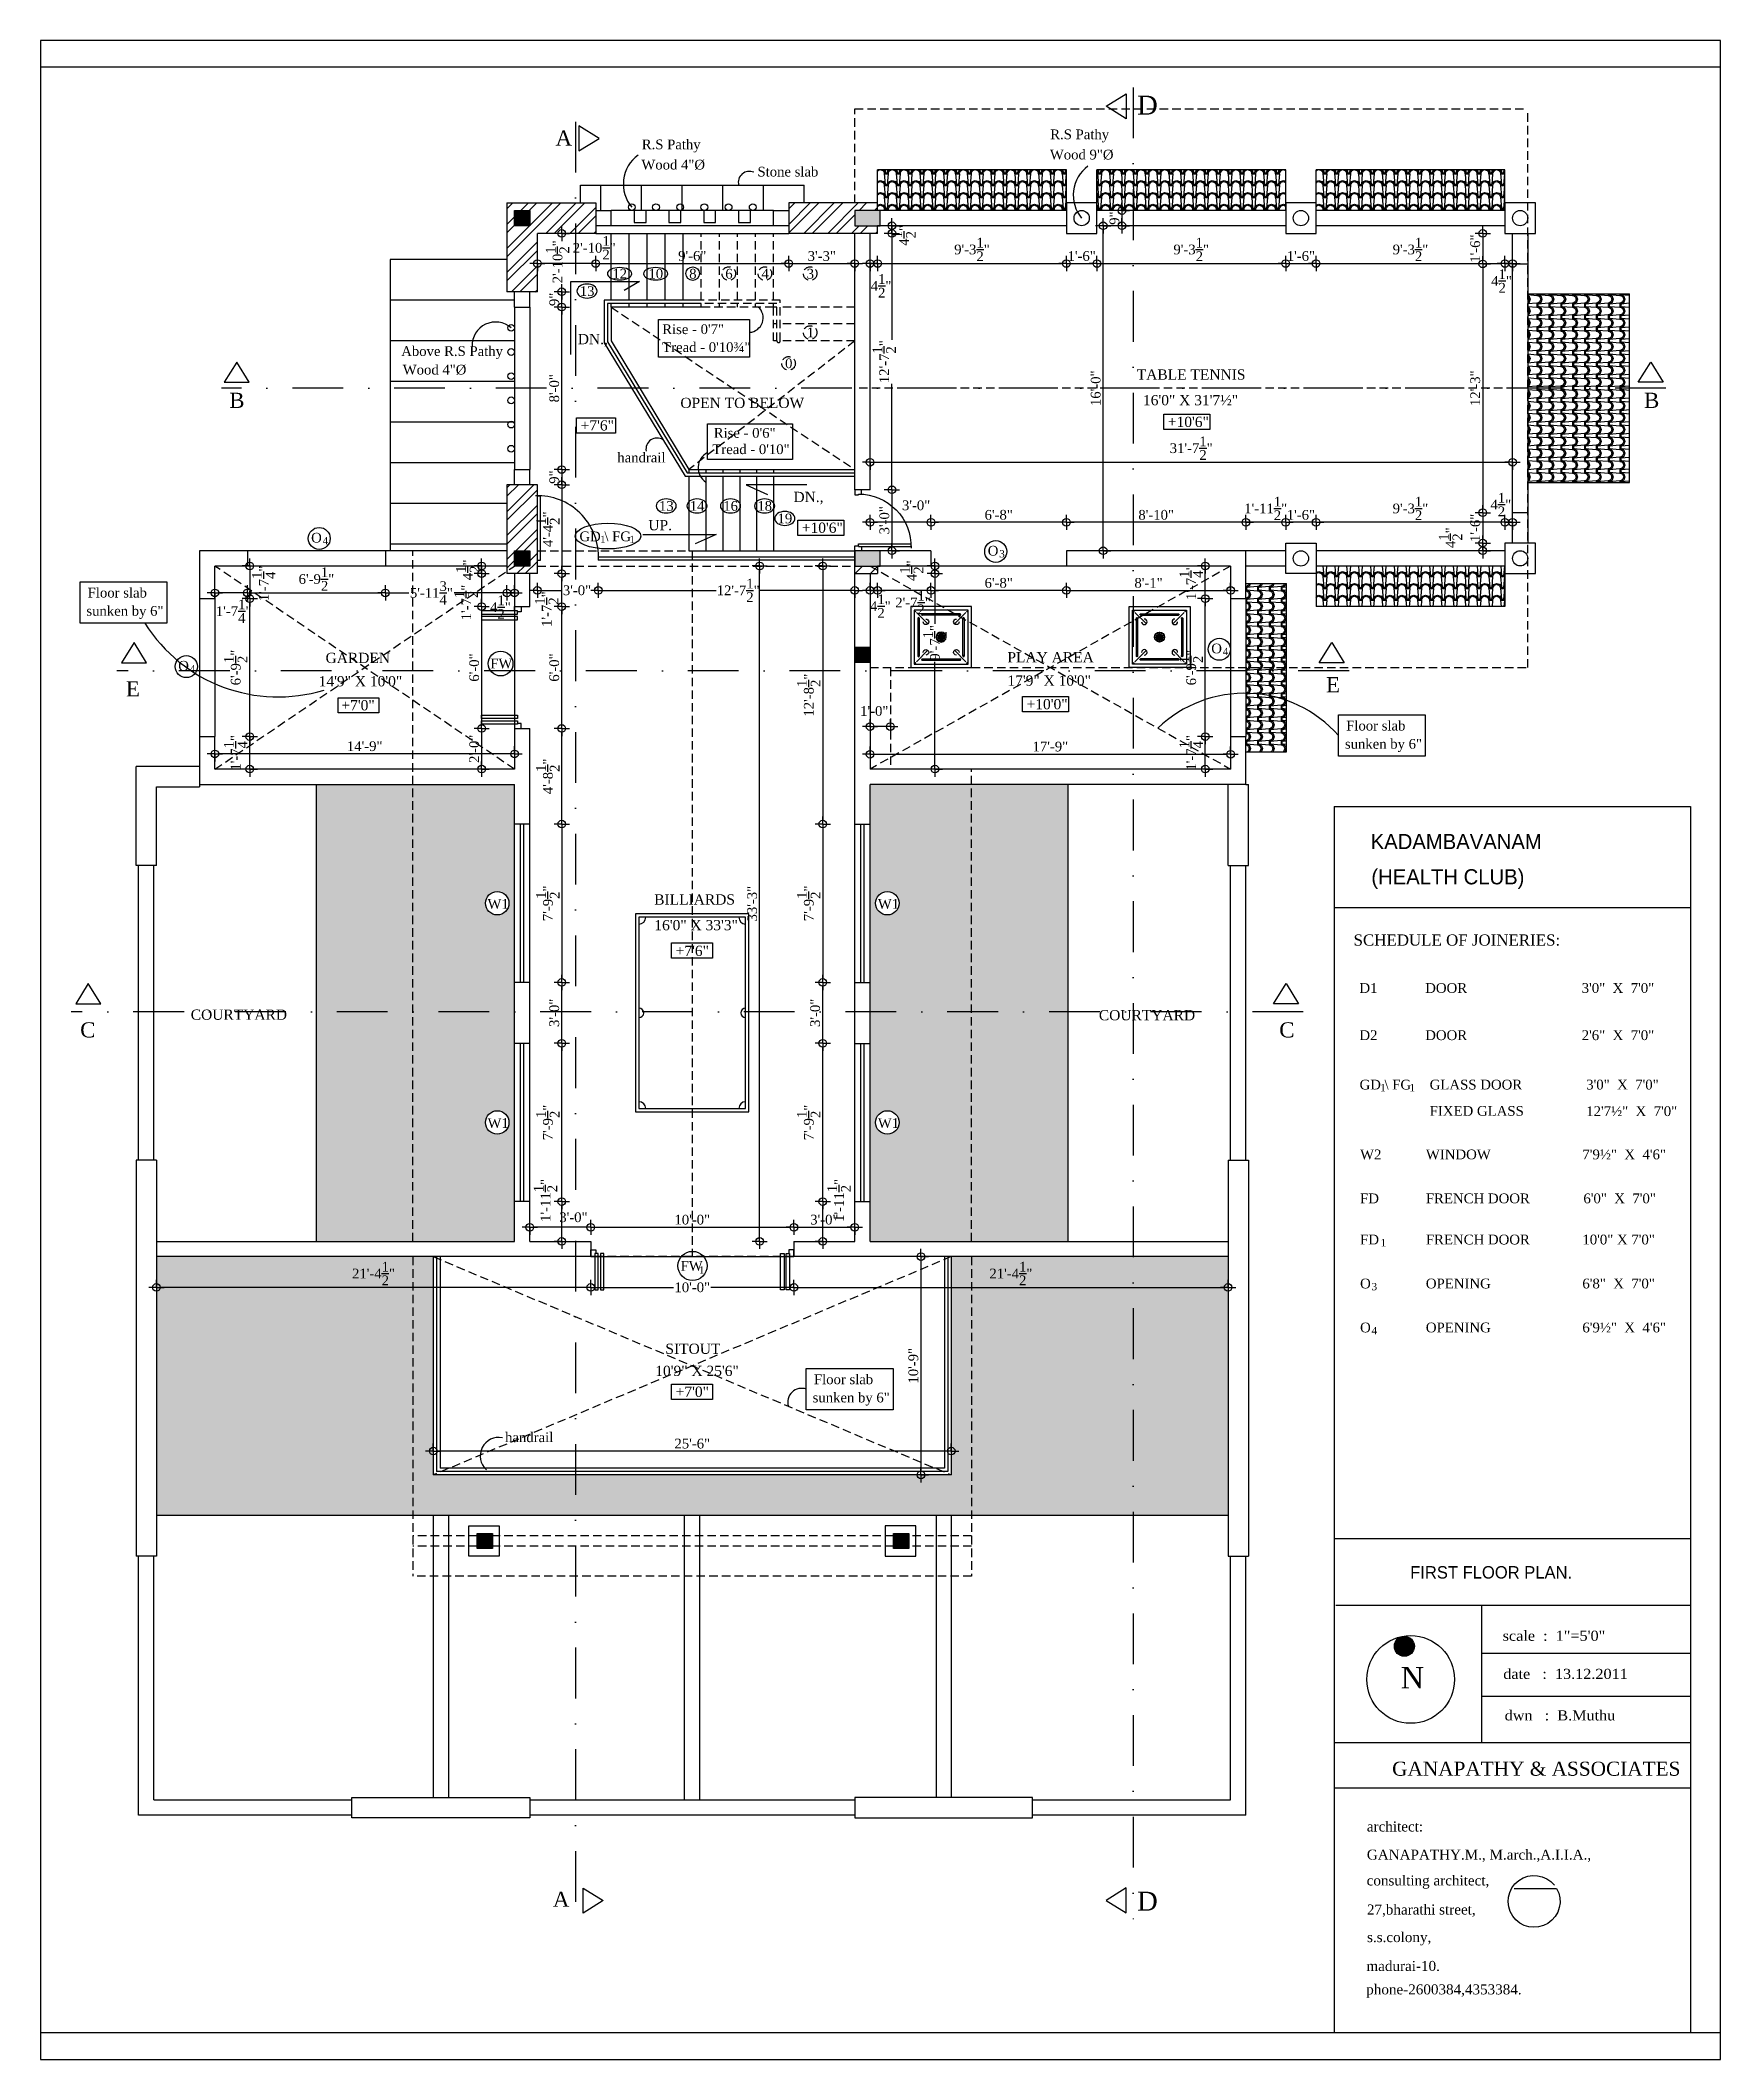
# Model space of a CAD drawing. Extents: x 13301 to 18078, y -1439 to 1911.
# Drawn here: x 14907 to 15899, y -339 to 854 of the extents above; entities that cross this region are included whole.
import ezdxf
from ezdxf.enums import TextEntityAlignment as Align

# ---------------------------------------------------------------- set-up
doc = ezdxf.new("R2010")
doc.units = 0
doc.header["$LTSCALE"] = 20
doc.header["$MEASUREMENT"] = 0
doc.header["$PDMODE"] = 34
doc.header["$PDSIZE"] = 5
doc.linetypes.add('DASHDOT', pattern=[1, 0.5, -0.25, 0, -0.25])
doc.linetypes.add('HIDDEN', pattern=[0.375, 0.25, -0.125])
doc.layers.get('0').update_dxf_attribs({"linetype": 'CONTINUOUS'})
doc.layers.get('Defpoints').update_dxf_attribs({"linetype": 'CONTINUOUS'})
for name, color, linetype in [('border', 230, 'CONTINUOUS'), ('BORTEXT', 2, 'CONTINUOUS'), ('column', 31, 'CONTINUOUS'), ('DETTEXT', 7, 'CONTINUOUS'), ('DIMLINE', 254, 'CONTINUOUS'), ('DOOR', 1, 'CONTINUOUS'), ('door text', 2, 'CONTINUOUS'), ('FURN', 10, 'CONTINUOUS'), ('Glass', 130, 'CONTINUOUS'), ('handrail', 1, 'CONTINUOUS'), ('HATCH', 252, 'CONTINUOUS'), ('kalkaal', 7, 'CONTINUOUS'), ('Roof lilne', 31, 'CONTINUOUS'), ('Secline', 13, 'CONTINUOUS'), ('Stone', 8, 'CONTINUOUS'), ('text', 2, 'CONTINUOUS'), ('TEXTS', 2, 'CONTINUOUS'), ('Thatti', 21, 'CONTINUOUS'), ('TILE', 22, 'CONTINUOUS'), ('wall', 13, 'CONTINUOUS'), ('window', 4, 'CONTINUOUS'), ('window sill', 5, 'CONTINUOUS'), ('WINTEXT', 2, 'CONTINUOUS'), ('WOOD', 7, 'CONTINUOUS')]:
    doc.layers.add(name, color=color, linetype=linetype)
doc.layers.add('correct', color=230, linetype='CONTINUOUS', plot=False)
doc.styles.add('STYLE1', font='TIMES.TTF', dxfattribs={"width": 0.75, "oblique": 25})
doc.styles.add('style3', font='TIMES.TTF')
doc.styles.add('style4', font='boos1.ttf')
doc.styles.add('style5', font='TIMES.TTF')
doc.dimstyles.new('arch61', dxfattribs={"dimscale": 0, "dimtxt": 5.75, "dimasz": 2.25, "dimexe": 0.18, "dimexo": 0.0625, "dimgap": 1.5, "dimtad": 1, "dimzin": 3, "dimdsep": 46, "dimlunit": 4, "dimtxsty": 'style3', "dimblk": 'BLK', "dimcen": 0, "dimse1": 1, "dimse2": 1, "dimclrd": 256, "dimclrt": 3, "dimazin": 0, "dimtfac": 1, "dimtix": 1, "dimtmove": 2, "dimatfit": 3, "dimldrblk": 'NONE', "dimfxl": 0, "dimtolj": 1, "dimtzin": 0, "dimlwd": -1, "dimarcsym": 0})
pattern_1 = [(274.9697, (61.23866, 1517.04105), (-6.999939149, 84.0000073606), [6.464304, -155.143247]), (180, (61.799, 1510.601), (-7, -7), [0.56, -6.44]), (0, (54.799, 1510.041), (7, 7), [1.96, -5.04]), (90, (56.759, 1510.041), (-7, 7), [0.7, -6.3]), (270, (61.239, 1510.741), (7, -7), [0.7, -6.3]), (0, (61.239, 1510.041), (7, 7), [0.56, -6.44]), (0, (54.799, 1510.601), (7, 7), [1.4, -5.6]), (85.0303, (56.19866, 1510.60105), (6.999939149, 84.0000073606), [6.464304, -155.143247]), (52.6961, (56.19866, 1510.95105), (-90.999901229, -119.000075192), [1.848056, -182.95725]), (18.4349, (57.3187, 1512.421), (14.00000304, 6.99998882), [1.770874, -20.365065]), (341.5651, (58.9987, 1512.981), (-14.00000304, 6.99998882), [1.770874, -20.365065]), (307.3039, (60.67866, 1512.42105), (90.999901229, -119.000075192), [1.848056, -182.95725]), (20.2249, (57.66866, 1511.93105), (-76.99998085, -28.000058349), [1.417395, -140.321804]), (339.7751, (58.99866, 1512.42105), (76.99998085, -28.000058349), [1.417395, -140.321804]), (307.4054, (60.32866, 1511.93105), (70.000069668, -90.999947255), [1.498063, -148.308475]), (52.5946, (56.75866, 1510.74105), (-70.000069668, -90.999947255), [1.498063, -148.308475])]
pattern_2 = [(184.9697, (43.62582, 41.11754), (84.0000073606, 6.999939149), [6.464304, -155.143247]), (90, (37.186, 40.5575), (-7, 7), [0.56, -6.44]), (270, (36.626, 47.5575), (7, -7), [1.96, -5.04]), (0, (36.626, 45.5975), (7, 7), [0.7, -6.3]), (180, (37.326, 41.1175), (-7, -7), [0.7, -6.3]), (270, (36.626, 41.1175), (7, -7), [0.56, -6.44]), (270, (37.186, 47.5575), (7, -7), [1.4, -5.6]), (355.0303, (37.18582, 46.15754), (84.0000073606, -6.999939149), [6.464304, -155.143247]), (322.6961, (37.53582, 46.15754), (-119.000075192, 90.999901229), [1.848056, -182.95725]), (288.4349, (39.0058, 45.0375), (6.99998882, -14.00000304), [1.770874, -20.365065]), (251.5651, (39.5658, 43.3575), (6.99998882, 14.00000304), [1.770874, -20.365065]), (217.3039, (39.00582, 41.67754), (-119.000075192, -90.999901229), [1.848056, -182.95725]), (290.2249, (38.51582, 44.68754), (-28.000058349, 76.99998085), [1.417395, -140.321804]), (249.7751, (39.00582, 43.35754), (-28.000058349, -76.99998085), [1.417395, -140.321804]), (217.4054, (38.51582, 42.02754), (-90.999947255, -70.000069668), [1.498063, -148.308475]), (322.5946, (37.32582, 45.59754), (-90.999947255, 70.000069668), [1.498063, -148.308475])]
pattern_3 = [(45, (36.626, 47.558), (-7.071068, 7.071068), []), (45, (36.626, 52.558), (-7.071068, 7.071068), [])]
pattern_4 = [(45, (0, 0), (-7.071068, 7.071068), []), (45, (0, 5), (-7.071068, 7.071068), [])]

msp = doc.modelspace()

# ---------------------------------------------------------------- texts
at = {"layer": 'BORTEXT'}
for s, height, style, p in [('KADAMBAVANAM', 8.9465, 'style4', (15692.612, 376.043)), ('SCHEDULE OF JOINERIES:  ', 6.61065, 'style5', (15682.499, 319.022)), ('D1', 5.7871, 'style5', (15685.962, 291.076)), ('DOOR', 5.7871, 'style5', (15724.811, 291.084)), ('3\'0"  X  7\'0"', 5.7871, 'style5', (15817.266, 291.075)), ('D2', 5.7871, 'style5', (15685.962, 263.209)), ('DOOR', 5.7871, 'style5', (15724.811, 263.217)), ('2\'6"  X  7\'0"', 5.7871, 'style5', (15817.266, 263.209)), ('GLASS DOOR', 5.7871, 'style5', (15727.46, 234.03)), ('3\'0"  X  7\'0"', 5.7871, 'style5', (15819.915, 234.022)), ('FIXED GLASS', 5.7871, 'style5', (15727.46, 218.478)), ('12\'7½"  X  7\'0"', 5.7871, 'style5', (15819.915, 218.317)), ('W2', 5.7871, 'style5', (15686.349, 192.771)), ('WINDOW', 5.7871, 'style5', (15725.198, 192.779)), ('7\'9½"  X  4\'6"', 5.7871, 'style5', (15817.654, 192.771)), ('FD', 5.7871, 'style5', (15686.349, 166.793)), ('FRENCH DOOR', 5.7871, 'style5', (15725.198, 166.801)), ('6\'0"  X  7\'0"', 5.7871, 'style5', (15818.258, 166.793)), ('FD', 5.7871, 'style5', (15686.349, 142.479)), ('FRENCH DOOR', 5.7871, 'style5', (15725.198, 142.487)), ('10\'0" X 7\'0"', 5.7871, 'style5', (15817.654, 142.479)), ('O', 5.787, 'style5', (15686.349, 116.501)), ('OPENING', 5.7871, 'style5', (15725.198, 116.509)), ('6\'8"  X  7\'0"', 5.7871, 'style5', (15817.654, 116.501)), ('O', 5.787, 'style5', (15686.349, 90.523)), ('OPENING', 5.7871, 'style5', (15725.198, 90.531)), ('6\'9½"  X  4\'6"', 5.7871, 'style5', (15817.654, 90.523)), ('FIRST FLOOR PLAN.', 7.31523, 'style4', (15715.937, -54.886))]:
    msp.add_text(s, height=height, dxfattribs=dict(at, style=style)).set_placement(p)
at = {"layer": 'BORTEXT', "color": 0, "style": 'style4'}
msp.add_text('(HEALTH CLUB)', height=8.9465, dxfattribs=at).set_placement((15693.016, 355.219))
at = {"layer": 'BORTEXT', "color": 7, "style": 'style3', "width": 1.061034}
for s, p in [('scale  :  1"=5\'0"', (15770.576, -91.671)), ('date   :  13.12.2011', (15770.921, -114.204)), ('dwn   :  B.Muthu', (15771.776, -138.72))]:
    msp.add_text(s, height=5.96569, dxfattribs=at).set_placement(p)
at = {"layer": 'BORTEXT', "color": 13, "style": 'style5'}
msp.add_text('GANAPATHY & ASSOCIATES', height=8.316, dxfattribs=at).set_placement((15705.297, -171.399))
at = {"layer": 'BORTEXT', "color": 2, "style": 'style5'}
for s, p in [('architect:', (15690.347, -204.351)), ('GANAPATHY.M., M.arch.,A.I.I.A.,', (15690.347, -220.972)), ('consulting architect,', (15690.245, -236.22)), ('27,bharathi street,', (15690.398, -253.398)), ('s.s.colony,', (15690.474, -269.697)), ('madurai-10.', (15690.093, -286.737)), ('phone-2600384,4353384.', (15689.99, -300.575))]:
    msp.add_text(s, height=5.9136, dxfattribs=at).set_placement(p)
at = {"layer": 'DETTEXT', "style": 'style5'}
for s, p in [('R.S Pathy ', (15521.812, 795.444)), ('R.S Pathy ', (15280.54, 789.498)), ('Wood 9"%%C', (15521.913, 783.491)), ('Wood 4"%%C', (15280.64, 777.545)), ('Above R.S Pathy ', (15151.126, 667.379)), ('Wood 4"%%C', (15139.688, 656.425))]:
    msp.add_text(s, height=5.75, dxfattribs=at).set_placement(p, align=Align.CENTER)
for s, p in [('Stone slab ', (15330.42, 773.405)), ('Rise - 0\'7"', (15274.149, 680.315)), ('Tread - 0\'10¾"', (15274.149, 669.721)), ('Rise - 0\'6"', (15304.612, 619.069)), ('handrail', (15247.62, 604.516)), ('Tread - 0\'10"', (15303.762, 609.404)), ('Floor slab', (14934.784, 524.673)), ('sunken by 6"', (14934.036, 513.921)), ('sunken by 6"', (15677.396, 435.347)), ('Floor slab', (15678.145, 446.099)), ('Floor slab', (15363.773, 59.92)), ('sunken by 6"', (15363.024, 49.168)), ('handrail', (15181.349, 25.689))]:
    msp.add_text(s, height=5.75, dxfattribs=at).set_placement(p)
at = {"layer": 'DETTEXT', "color": 7, "style": 'style5'}
for s, height, p in [('12', 5.7389, (15244.687, 713.112)), ('10', 5.7389, (15266.021, 713.112)), ('8', 5.739, (15290.08, 713.112)), ('6', 5.739, (15311.413, 713.112)), ('4', 5.739, (15332.746, 713.112)), ('3', 5.739, (15359.489, 713.112)), ('13', 5.7389, (15225.463, 702.859)), ('1', 5.739, (15359.489, 678.402)), ('0.', 5.7389, (15346.724, 660.176)), ('13', 5.7389, (15272.24, 575.923)), ('14', 5.7389, (15290.407, 575.923)), ('16', 5.7389, (15310.224, 575.923)), ('18', 5.7389, (15330.354, 575.923)), ('19', 5.7389, (15342.274, 568.514))]:
    msp.add_text(s, height=height, dxfattribs=at).set_placement(p)
at = {"layer": 'door text', "style": 'style5'}
for s, p in [('O', (15066.771, 557.147)), ('GD \\ FG', (15225.286, 557.929)), ('O', (15466.418, 549.452)), ('O', (15598.466, 491.711)), ('O', (14988.294, 481.485)), ('FW', (15172.591, 482.827)), ('GD \\ FG', (15686.077, 234.03)), ('FW', (15285.019, 126.963))]:
    msp.add_text(s, height=5.75, dxfattribs=at).set_placement(p)
at = {"layer": 'door text', "color": 0, "style": 'style5'}
for s, p in [('1', (15237.439, 556.854)), ('1', (15254.762, 556.854)), ('4', (15073.56, 556.072)), ('3', (15473.207, 548.377)), ('4', (15605.255, 490.636)), ('4', (14995.083, 480.41)), ('1', (15698.23, 232.955)), ('1', (15715.552, 232.955)), ('1', (15698.502, 141.404)), ('1', (15295.824, 125.205)), ('3', (15693.138, 115.426)), ('4', (15693.138, 89.448))]:
    msp.add_text(s, height=4.312, dxfattribs=at).set_placement(p)
at = {"layer": 'Secline', "linetype": 'DASHDOT', "ltscale": 5, "style": 'style5'}
for s, height, p in [('D', 11.171, (15554.672, 809.989)), ('A', 8.937, (15211.137, 791.677)), ('B', 8.937, (15018.421, 636.7)), ('B', 8.937, (15854.097, 636.7)), ('E', 8.937, (15666.246, 468.69)), ('E', 8.937, (14957.35, 466.206)), ('C', 8.937, (14930.35, 264.771)), ('C', 8.937, (15638.6, 264.771)), ('A', 8.937, (15209.57, -248.832)), ('D', 11.171, (15554.672, -251.091))]:
    msp.add_text(s, height=height, dxfattribs=at).set_placement(p)
at = {"layer": 'text', "style": 'style5'}
for s, height, p in [('DN.,', 6.0504, (15224.276, 674.33)), ('TABLE TENNIS', 6.05042, (15554.436, 653.386)), ('16\'0" X 31\'7½"', 6.05042, (15558.121, 638.245)), ('OPEN TO BELOW', 6.05042, (15284.888, 636.629)), ('+7\'6"', 6.0504, (15225.955, 623.351)), ('+10\'6"', 6.0504, (15572.797, 625.439)), ('DN.,', 6.0504, (15351.666, 581.08)), ('UP.', 6.0504, (15265.944, 564.406)), ('+10\'6"', 6.0504, (15356.576, 562.89)), ('GARDEN', 6.0504, (15075.306, 485.971)), ('PLAY AREA', 6.0504, (15478.045, 486.362)), ('14\'9" X 10\'0"', 6.05042, (15071.225, 472.178)), ('17\'9" X 10\'0"', 6.05042, (15478.045, 472.569)), ('+7\'0"', 6.0504, (15084.649, 457.997)), ('+10\'0"', 6.0504, (15489.347, 458.655)), ('+7\'6"', 6.0504, (15282.074, 312.92)), ('COURTYARD', 6.0504, (14995.66, 275.202)), ('COURTYARD', 6.0504, (15532.058, 274.906)), ('+7\'0"', 6.0504, (15282.074, 52.428))]:
    msp.add_text(s, height=height, dxfattribs=at).set_placement(p)
for s, height, p in [('BILLIARDS', 6.0504, (15269.406, 343.239)), ('16\'0" X 33\'3"', 6.05042, (15269.499, 328.099)), ('SITOUT', 6.0504, (15276.016, 77.813)), ('10\'9" X 25\'6"', 6.05042, (15270.047, 64.749))]:
    msp.add_text(s, height=height, rotation=0.04851, dxfattribs=at).set_placement(p)
at = {"layer": 'WINTEXT', "color": 2, "style": 'STYLE1'}
for rotation, p in [(0.085757, (15170.968, 340.816)), (359.914243, (15401.498, 340.832)), (0.085757, (15170.968, 211.316)), (359.914243, (15401.498, 211.332))]:
    msp.add_text('W1', height=5.7487, rotation=rotation, dxfattribs=at).set_placement(p)

# ---------------------------------------------------------------- blocks, each defined once
blk = doc.blocks.new('DR1H902')
at = {"color": 0}
for p, q in [((-0.5, 0), (-0.5, 1)), ((-0.5, 1), (-0.45, 1)), ((-0.45, 0), (-0.45, 1)), ((-0.5, 0), (-0.45, 0))]:
    blk.add_line(p, q, dxfattribs=at)
blk.add_arc((-0.5, 0), 1, 0, 91.707, dxfattribs=at)
blk = doc.blocks.new('A$C3B4262AC')
at = {"layer": 'DOOR'}
for p, q in [((0, 4), (0, 0)), ((2.5, 4), (0, 4)), ((0, 0), (3, 0)), ((2.5, 2.25), (2.5, 4)), ((3, 2.25), (2.5, 2.25)), ((3, 0), (3, 2.25))]:
    blk.add_line(p, q, dxfattribs=at)
blk = doc.blocks.new('A$C1F9E242A')
blk.add_blockref('A$C3B4262AC', (0, 0))
at = {"xscale": -1}
blk.add_blockref('A$C3B4262AC', (36, 0), dxfattribs=at)
at = {"layer": 'DOOR', "xscale": -31, "yscale": 31, "zscale": 68.88888888888889}
blk.add_blockref('DR1H902', (18, 2.2), dxfattribs=at)
blk = doc.blocks.new('*U20')
at = {"rotation": 89.9999999999997}
blk.add_blockref('A$C1F9E242A', (-18, -16), dxfattribs=at)
blk = doc.blocks.new('A$C01922A66')
at = {"layer": 'FURN'}
for points in [[(-67, 117), (-67, 0), (0, 0), (0, 117)], [(-65, 115), (-65, 2), (-2, 2), (-2, 115)]]:
    blk.add_lwpolyline(points, close=True, dxfattribs=at)
for centre, radius, start, end in [((-65, 115), 4, 270, 0), ((-2, 115), 4, 180, 270), ((-65, 58.5), 2.83, 270, 90), ((-2, 58.5), 2.83, 90, 270), ((-65, 2), 4, 0, 90), ((-2, 2), 4, 90, 180)]:
    blk.add_arc(centre, radius, start, end, dxfattribs=at)
blk = doc.blocks.new('A$C45AA0C1F')
at = {"layer": 'FURN'}
for p, q in [((-14.6, 32.6), (-7.8, 25.8)), ((14.6, 32.6), (7.8, 25.8)), ((-14.6, 3.4), (-7.8, 10.2)), ((14.6, 3.4), (7.8, 10.2))]:
    blk.add_line(p, q, dxfattribs=at)
for points in [[(18, 0), (-18, 0), (-18, 36), (18, 36)], [(16, 2), (-16, 2), (-16, 34), (16, 34)]]:
    blk.add_lwpolyline(points, close=True, dxfattribs=at)
for points in [[(-13.7, 6.8), (-13.7, 29.2)], [(-12.9, 6.8), (-12.9, 29.2)], [(-11.2, 31.7), (11.2, 31.7)], [(-11.2, 30.9), (11.2, 30.9)], [(12.9, 29.2), (12.9, 6.8)], [(13.7, 29.2), (13.7, 6.8)], [(11.2, 5.1), (-11.2, 5.1)], [(11.2, 4.3), (-11.2, 4.3)]]:
    blk.add_lwpolyline(points, dxfattribs=at)
for centre, radius in [((-15.5, 33.5), 0.5), ((-13.3, 29.2), 0.375), ((-11.2, 31.3), 0.375), ((11.2, 31.3), 0.375), ((13.3, 29.2), 0.375), ((15.5, 33.5), 0.5), ((0, 18), 2.92), ((-15.5, 2.5), 0.5), ((-13.3, 6.8), 0.375), ((-11.2, 4.7), 0.375), ((11.2, 4.7), 0.375), ((13.3, 6.8), 0.375), ((15.5, 2.5), 0.5)]:
    blk.add_circle(centre, radius, dxfattribs=at)
for centre, radius, start, end in [((-9, 27), 1.64, 180, 90), ((9, 27), 1.64, 90, 360), ((-1.5, 14), 4.28, 70.0432, 109.9568), ((-1.5, 22), 4.28, 250.0432, 289.9568), ((0.7, 22.2), 4.28, 220.1488, 260.0624), ((-3.3, 15.2), 4.28, 40.1488, 80.0624), ((-3.3, 20.8), 4.28, 280.0432, 319.9568), ((0.7, 13.8), 4.28, 100.0432, 139.9568), ((-4.2, 17.3), 4.28, 10.0432, 49.9568), ((2.8, 21.3), 4.28, 190.0432, 229.9568), ((-4.2, 18.7), 4.28, 310.1488, 350.0624), ((2.8, 14.7), 4.28, 130.1488, 170.0624), ((4, 19.5), 4.28, 160.0432, 199.9568), ((4, 16.5), 4.28, 160.0432, 199.9568), ((-4, 19.5), 4.28, 340.0432, 19.9568), ((-2.8, 21.3), 4.28, 310.1488, 350.0624), ((4.2, 17.3), 4.28, 130.1488, 170.0624), ((-0.7, 22.2), 4.28, 280.0432, 319.9568), ((3.3, 15.2), 4.28, 100.0432, 139.9568), ((1.5, 14), 4.28, 70.0432, 109.9568), ((-4, 16.5), 4.28, 340.0432, 19.9568), ((1.5, 22), 4.28, 250.0432, 289.9568), ((-2.8, 14.7), 4.28, 10.0432, 49.9568), ((4.2, 18.7), 4.28, 190.0432, 229.9568), ((-0.7, 13.8), 4.28, 40.1488, 80.0624), ((3.3, 20.8), 4.28, 220.1488, 260.0624), ((-9, 9), 1.64, 270, 180), ((9, 9), 1.64, 0, 270)]:
    blk.add_arc(centre, radius, start, end, dxfattribs=at)
blk = doc.blocks.new('A$C0BD9222F')
at = {"layer": 'Glass', "color": 4}
for p, q in [((0, 36), (-38, 36)), ((-38, 36), (-38, 34.2)), ((0, 36), (0, 34.2)), ((0, 34.2), (-38, 34.2))]:
    blk.add_line(p, q, dxfattribs=at)
at = {"layer": 'Glass', "color": 4, "extrusion": (0, 0, -1)}
blk.add_ellipse((-2, 36), major_axis=(-25.5, 25.5), ratio=1, start_param=3.926991, end_param=5.52758, dxfattribs=at)
blk = doc.blocks.new('*U44')
at = {"layer": 'TEXTS'}
blk.add_hatch(color=256, dxfattribs=at).paths.add_polyline_path([(-6.72, 12.42, 1), (1.52, 12.42, 1)])
for centre, radius in [((0, -1.24), 18.04), ((-2.6, 12.42), 4.12)]:
    blk.add_circle(centre, radius, dxfattribs=at)
at = {"layer": 'TEXTS', "style": 'STYLE1'}
blk.add_text('N', height=8.8, dxfattribs=at).set_placement((-4.08, -4.91))
blk = doc.blocks.new('BLK')
for q in [(-2, 0), (0, 2), (0, -2), (2, 0)]:
    blk.add_line((0, 0), q)
blk.add_circle((0, 0), 1)
blk = doc.blocks.new('*D239')
at = {"layer": 'Defpoints', "color": 0}
for p in [(15009.9, 543.3), (15029.1, 543.3), (15009.9, 527.4)]:
    blk.add_point(p, dxfattribs=at)
at = {"layer": 'DIMLINE'}
blk.add_line((15026.9, 527.4), (15012.1, 527.4), dxfattribs=at)
at = {"layer": 'DIMLINE', "xscale": 2.25, "yscale": 2.25, "zscale": 2.25, "rotation": 180}
blk.add_blockref('BLK', (15009.9, 527.4), dxfattribs=at)
at = {"layer": 'DIMLINE', "xscale": 2.25, "yscale": 2.25, "zscale": 2.25}
blk.add_blockref('BLK', (15029.1, 527.4), dxfattribs=at)
at = {"layer": 'DIMLINE', "color": 3, "insert": (15021, 516.6), "char_height": 5.75, "attachment_point": 5, "style": 'style3'}
blk.add_mtext('\\A1;1\'-7{\\H1.000000x;\\S1/4;}"', dxfattribs=at)
blk = doc.blocks.new('_None')
blk = doc.blocks.new('*D240')
at = {"layer": 'Defpoints', "color": 0}
for p in [(15029.1, 543.3), (15110.6, 543.3), (15110.6, 527.4)]:
    blk.add_point(p, dxfattribs=at)
at = {"layer": 'DIMLINE'}
blk.add_line((15031.4, 527.4), (15108.4, 527.4), dxfattribs=at)
at = {"layer": 'DIMLINE', "xscale": 2.25, "yscale": 2.25, "zscale": 2.25, "rotation": 180}
blk.add_blockref('BLK', (15029.1, 527.4), dxfattribs=at)
at = {"layer": 'DIMLINE', "xscale": 2.25, "yscale": 2.25, "zscale": 2.25}
blk.add_blockref('BLK', (15110.6, 527.4), dxfattribs=at)
at = {"layer": 'DIMLINE', "color": 3, "insert": (15069.9, 535.6), "char_height": 5.75, "attachment_point": 5, "style": 'style3'}
blk.add_mtext('\\A1;6\'-9{\\H1.000000x;\\S1/2;}"', dxfattribs=at)
blk = doc.blocks.new('*D241')
at = {"layer": 'Defpoints', "color": 0}
for p in [(15110.6, 543.3), (15182.4, 543.3), (15182.4, 527.4)]:
    blk.add_point(p, dxfattribs=at)
at = {"layer": 'DIMLINE'}
for p, q in [((15112.9, 527.4), (15124.5, 527.4)), ((15180.1, 527.4), (15151.2, 527.4))]:
    blk.add_line(p, q, dxfattribs=at)
at = {"layer": 'DIMLINE', "xscale": 2.25, "yscale": 2.25, "zscale": 2.25, "rotation": 180}
blk.add_blockref('BLK', (15110.6, 527.4), dxfattribs=at)
at = {"layer": 'DIMLINE', "xscale": 2.25, "yscale": 2.25, "zscale": 2.25}
blk.add_blockref('BLK', (15182.4, 527.4), dxfattribs=at)
at = {"layer": 'DIMLINE', "color": 3, "insert": (15137.8, 527.4), "char_height": 5.75, "attachment_point": 5, "style": 'style3'}
blk.add_mtext('\\A1;5\'-11{\\H1.000000x;\\S3/4;}"', dxfattribs=at)
blk = doc.blocks.new('*D242')
at = {"layer": 'Defpoints', "color": 0}
for p in [(15182.4, 538.8), (15186.9, 538.8), (15186.9, 527.4)]:
    blk.add_point(p, dxfattribs=at)
at = {"layer": 'DIMLINE'}
for p, q in [((15180.1, 527.4), (15177.9, 527.4)), ((15182.4, 527.4), (15186.9, 527.4)), ((15189.1, 527.4), (15191.4, 527.4))]:
    blk.add_line(p, q, dxfattribs=at)
at = {"layer": 'DIMLINE', "xscale": 2.25, "yscale": 2.25, "zscale": 2.25}
blk.add_blockref('BLK', (15182.4, 527.4), dxfattribs=at)
at = {"layer": 'DIMLINE', "xscale": 2.25, "yscale": 2.25, "zscale": 2.25, "rotation": 180}
blk.add_blockref('BLK', (15186.9, 527.4), dxfattribs=at)
at = {"layer": 'DIMLINE', "color": 3, "insert": (15178.6, 519), "char_height": 5.75, "attachment_point": 5, "style": 'style3'}
blk.add_mtext('\\A1;4{\\H1.000000x;\\S1/2;}"', dxfattribs=at)
blk = doc.blocks.new('*D243')
at = {"layer": 'Defpoints', "color": 0}
for p in [(15167.5, 543.3), (15182.4, 543.3), (15182.4, 538.8)]:
    blk.add_point(p, dxfattribs=at)
at = {"layer": 'DIMLINE'}
for p, q in [((15167.5, 545.5), (15167.5, 547.8)), ((15167.5, 538.8), (15167.5, 543.3)), ((15167.5, 536.5), (15167.5, 534.3))]:
    blk.add_line(p, q, dxfattribs=at)
at = {"layer": 'DIMLINE', "xscale": 2.25, "yscale": 2.25, "zscale": 2.25}
for p, rotation in [((15167.5, 543.3), 270), ((15167.5, 538.8), 90)]:
    blk.add_blockref('BLK', p, dxfattribs=dict(at, rotation=rotation))
at = {"layer": 'DIMLINE', "color": 3, "insert": (15159.3, 541), "char_height": 5.75, "attachment_point": 5, "rotation": 90, "style": 'style3'}
blk.add_mtext('\\A1;4{\\H1.000000x;\\S1/2;}"', dxfattribs=at)
blk = doc.blocks.new('*D244')
at = {"layer": 'Defpoints', "color": 0}
for p in [(15186.9, 538.8), (15167.5, 519.3), (15186.9, 519.3)]:
    blk.add_point(p, dxfattribs=at)
at = {"layer": 'DIMLINE'}
blk.add_line((15167.5, 536.5), (15167.5, 521.5), dxfattribs=at)
at = {"layer": 'DIMLINE', "xscale": 2.25, "yscale": 2.25, "zscale": 2.25}
for p, rotation in [((15167.5, 538.8), 90), ((15167.5, 519.3), 270)]:
    blk.add_blockref('BLK', p, dxfattribs=dict(at, rotation=rotation))
at = {"layer": 'DIMLINE', "color": 3, "insert": (15158.4, 521.7), "char_height": 5.75, "attachment_point": 5, "rotation": 90, "style": 'style3'}
blk.add_mtext('\\A1;1\'-7{\\H1.000000x;\\S1/2;}"', dxfattribs=at)
blk = doc.blocks.new('*D245')
at = {"layer": 'Defpoints', "color": 0}
for p in [(15186.9, 519.3), (15167.5, 447.3), (15186.9, 447.3)]:
    blk.add_point(p, dxfattribs=at)
at = {"layer": 'DIMLINE'}
blk.add_line((15167.5, 517), (15167.5, 449.5), dxfattribs=at)
at = {"layer": 'DIMLINE', "xscale": 2.25, "yscale": 2.25, "zscale": 2.25}
for p, rotation in [((15167.5, 519.3), 90), ((15167.5, 447.3), 270)]:
    blk.add_blockref('BLK', p, dxfattribs=dict(at, rotation=rotation))
at = {"layer": 'DIMLINE', "color": 3, "insert": (15163.1, 483.3), "char_height": 5.75, "attachment_point": 5, "rotation": 90, "style": 'style3'}
blk.add_mtext('\\A1;6\'-0"', dxfattribs=at)
blk = doc.blocks.new('*D246')
at = {"layer": 'Defpoints', "color": 0}
for p in [(15186.9, 447.3), (15167.5, 423.3), (15186.9, 423.3)]:
    blk.add_point(p, dxfattribs=at)
at = {"layer": 'DIMLINE'}
blk.add_line((15167.5, 445), (15167.5, 425.5), dxfattribs=at)
at = {"layer": 'DIMLINE', "xscale": 2.25, "yscale": 2.25, "zscale": 2.25}
for p, rotation in [((15167.5, 447.3), 90), ((15167.5, 423.3), 270)]:
    blk.add_blockref('BLK', p, dxfattribs=dict(at, rotation=rotation))
at = {"layer": 'DIMLINE', "color": 3, "insert": (15163.1, 435.3), "char_height": 5.75, "attachment_point": 5, "rotation": 90, "style": 'style3'}
blk.add_mtext('\\A1;2\'-0"', dxfattribs=at)
blk = doc.blocks.new('*D247')
at = {"layer": 'Defpoints', "color": 0}
for p in [(15009.9, 432.3), (15009.9, 423.3), (15186.9, 423.3)]:
    blk.add_point(p, dxfattribs=at)
at = {"layer": 'DIMLINE'}
blk.add_line((15184.6, 432.3), (15012.1, 432.3), dxfattribs=at)
at = {"layer": 'DIMLINE', "xscale": 2.25, "yscale": 2.25, "zscale": 2.25, "rotation": 180}
blk.add_blockref('BLK', (15009.9, 432.3), dxfattribs=at)
at = {"layer": 'DIMLINE', "xscale": 2.25, "yscale": 2.25, "zscale": 2.25}
blk.add_blockref('BLK', (15186.9, 432.3), dxfattribs=at)
at = {"layer": 'DIMLINE', "color": 3, "insert": (15098.4, 436.8), "char_height": 5.75, "attachment_point": 5, "style": 'style3'}
blk.add_mtext('\\A1;14\'-9"', dxfattribs=at)
blk = doc.blocks.new('*D248')
at = {"layer": 'Defpoints', "color": 0}
for p in [(15009.9, 442.5), (15030.5, 442.5), (15009.9, 423.3)]:
    blk.add_point(p, dxfattribs=at)
at = {"layer": 'DIMLINE'}
for p, q in [((15030.5, 444.8), (15030.5, 447)), ((15030.5, 423.3), (15030.5, 442.5)), ((15030.5, 421), (15030.5, 418.8))]:
    blk.add_line(p, q, dxfattribs=at)
at = {"layer": 'DIMLINE', "xscale": 2.25, "yscale": 2.25, "zscale": 2.25}
for p, rotation in [((15030.5, 442.5), 270), ((15030.5, 423.3), 90)]:
    blk.add_blockref('BLK', p, dxfattribs=dict(at, rotation=rotation))
at = {"layer": 'DIMLINE', "color": 3, "insert": (15022.2, 432.9), "char_height": 5.75, "attachment_point": 5, "rotation": 90, "style": 'style3'}
blk.add_mtext('\\A1;1\'-7{\\H1.000000x;\\S1/4;}"', dxfattribs=at)
blk = doc.blocks.new('*D249')
at = {"layer": 'Defpoints', "color": 0}
for p in [(15009.9, 524), (15030.5, 524), (15009.9, 442.5)]:
    blk.add_point(p, dxfattribs=at)
at = {"layer": 'DIMLINE'}
blk.add_line((15030.5, 444.8), (15030.5, 521.8), dxfattribs=at)
at = {"layer": 'DIMLINE', "xscale": 2.25, "yscale": 2.25, "zscale": 2.25}
for p, rotation in [((15030.5, 524), 90), ((15030.5, 442.5), 270)]:
    blk.add_blockref('BLK', p, dxfattribs=dict(at, rotation=rotation))
at = {"layer": 'DIMLINE', "color": 3, "insert": (15022.2, 483.3), "char_height": 5.75, "attachment_point": 5, "rotation": 90, "style": 'style3'}
blk.add_mtext('\\A1;6\'-9{\\H1.000000x;\\S1/2;}"', dxfattribs=at)
blk = doc.blocks.new('*D250')
at = {"layer": 'Defpoints', "color": 0}
for p in [(15009.9, 543.3), (15009.9, 524), (15030.5, 524)]:
    blk.add_point(p, dxfattribs=at)
at = {"layer": 'DIMLINE'}
blk.add_line((15030.5, 541), (15030.5, 526.3), dxfattribs=at)
at = {"layer": 'DIMLINE', "xscale": 2.25, "yscale": 2.25, "zscale": 2.25}
for p, rotation in [((15030.5, 543.3), 90), ((15030.5, 524), 270)]:
    blk.add_blockref('BLK', p, dxfattribs=dict(at, rotation=rotation))
at = {"layer": 'DIMLINE', "color": 3, "insert": (15038.8, 533), "char_height": 5.75, "attachment_point": 5, "rotation": 90, "style": 'style3'}
blk.add_mtext('\\A1;1\'-7{\\H1.000000x;\\S1/4;}"', dxfattribs=at)
blk = doc.blocks.new('*D251')
at = {"layer": 'Defpoints', "color": 0}
for p in [(15195.9, 167.8), (15214.8, 167.8), (15195.9, 144.3)]:
    blk.add_point(p, dxfattribs=at)
at = {"layer": 'DIMLINE'}
blk.add_line((15214.8, 146.5), (15214.8, 165.5), dxfattribs=at)
at = {"layer": 'DIMLINE', "xscale": 2.25, "yscale": 2.25, "zscale": 2.25}
for p, rotation in [((15214.8, 167.8), 90), ((15214.8, 144.3), 270)]:
    blk.add_blockref('BLK', p, dxfattribs=dict(at, rotation=rotation))
at = {"layer": 'DIMLINE', "color": 3, "insert": (15205.2, 168.5), "char_height": 5.75, "attachment_point": 5, "rotation": 90, "style": 'style3'}
blk.add_mtext('\\A1;1\'-11{\\H1.000000x;\\S1/2;}"', dxfattribs=at)
blk = doc.blocks.new('*D252')
at = {"layer": 'Defpoints', "color": 0}
for p in [(15195.9, 261.3), (15214.8, 261.3), (15195.9, 167.8)]:
    blk.add_point(p, dxfattribs=at)
at = {"layer": 'DIMLINE'}
blk.add_line((15214.8, 170), (15214.8, 259), dxfattribs=at)
at = {"layer": 'DIMLINE', "xscale": 2.25, "yscale": 2.25, "zscale": 2.25}
for p, rotation in [((15214.8, 261.3), 90), ((15214.8, 167.8), 270)]:
    blk.add_blockref('BLK', p, dxfattribs=dict(at, rotation=rotation))
at = {"layer": 'DIMLINE', "color": 3, "insert": (15206.6, 214.5), "char_height": 5.75, "attachment_point": 5, "rotation": 90, "style": 'style3'}
blk.add_mtext('\\A1;7\'-9{\\H1.000000x;\\S1/2;}"', dxfattribs=at)
blk = doc.blocks.new('*D253')
at = {"layer": 'Defpoints', "color": 0}
for p in [(15195.9, 152.6), (15195.9, 144.3), (15231.9, 144.3)]:
    blk.add_point(p, dxfattribs=at)
at = {"layer": 'DIMLINE'}
blk.add_line((15229.6, 152.6), (15198.1, 152.6), dxfattribs=at)
at = {"layer": 'DIMLINE', "xscale": 2.25, "yscale": 2.25, "zscale": 2.25, "rotation": 180}
blk.add_blockref('BLK', (15195.9, 152.6), dxfattribs=at)
at = {"layer": 'DIMLINE', "xscale": 2.25, "yscale": 2.25, "zscale": 2.25}
blk.add_blockref('BLK', (15231.9, 152.6), dxfattribs=at)
at = {"layer": 'DIMLINE', "color": 3, "insert": (15221.7, 158.5), "char_height": 5.75, "attachment_point": 5, "style": 'style3'}
blk.add_mtext('\\A1;3\'-0"', dxfattribs=at)
blk = doc.blocks.new('*D254')
at = {"layer": 'Defpoints', "color": 0}
for p in [(15351.9, 152.6), (15231.9, 135.3), (15351.9, 135.3)]:
    blk.add_point(p, dxfattribs=at)
at = {"layer": 'DIMLINE'}
blk.add_line((15234.1, 152.6), (15349.6, 152.6), dxfattribs=at)
at = {"layer": 'DIMLINE', "xscale": 2.25, "yscale": 2.25, "zscale": 2.25, "rotation": 180}
blk.add_blockref('BLK', (15231.9, 152.6), dxfattribs=at)
at = {"layer": 'DIMLINE', "xscale": 2.25, "yscale": 2.25, "zscale": 2.25}
blk.add_blockref('BLK', (15351.9, 152.6), dxfattribs=at)
at = {"layer": 'DIMLINE', "color": 3, "insert": (15291.9, 157.1), "char_height": 5.75, "attachment_point": 5, "style": 'style3'}
blk.add_mtext('\\A1;10\'-0"', dxfattribs=at)
blk = doc.blocks.new('*D255')
at = {"layer": 'Defpoints', "color": 0}
for p in [(15351.9, 144.3), (15387.9, 152.6), (15387.9, 144.3)]:
    blk.add_point(p, dxfattribs=at)
at = {"layer": 'DIMLINE'}
blk.add_line((15354.1, 152.6), (15385.6, 152.6), dxfattribs=at)
at = {"layer": 'DIMLINE', "xscale": 2.25, "yscale": 2.25, "zscale": 2.25, "rotation": 180}
blk.add_blockref('BLK', (15351.9, 152.6), dxfattribs=at)
at = {"layer": 'DIMLINE', "xscale": 2.25, "yscale": 2.25, "zscale": 2.25}
blk.add_blockref('BLK', (15387.9, 152.6), dxfattribs=at)
at = {"layer": 'DIMLINE', "color": 3, "insert": (15369.9, 157.1), "char_height": 5.75, "attachment_point": 5, "style": 'style3'}
blk.add_mtext('\\A1;3\'-0"', dxfattribs=at)
blk = doc.blocks.new('*D256')
at = {"layer": 'Defpoints', "color": 0}
for p in [(15195.9, 297.3), (15214.8, 297.3), (15195.9, 261.3)]:
    blk.add_point(p, dxfattribs=at)
at = {"layer": 'DIMLINE'}
blk.add_line((15214.8, 263.5), (15214.8, 295), dxfattribs=at)
at = {"layer": 'DIMLINE', "xscale": 2.25, "yscale": 2.25, "zscale": 2.25}
for p, rotation in [((15214.8, 297.3), 90), ((15214.8, 261.3), 270)]:
    blk.add_blockref('BLK', p, dxfattribs=dict(at, rotation=rotation))
at = {"layer": 'DIMLINE', "color": 3, "insert": (15210.4, 279.3), "char_height": 5.75, "attachment_point": 5, "rotation": 90, "style": 'style3'}
blk.add_mtext('\\A1;3\'-0"', dxfattribs=at)
blk = doc.blocks.new('*D257')
at = {"layer": 'Defpoints', "color": 0}
for p in [(15195.9, 390.8), (15195.9, 297.3), (15214.8, 297.3)]:
    blk.add_point(p, dxfattribs=at)
at = {"layer": 'DIMLINE'}
blk.add_line((15214.8, 388.5), (15214.8, 299.5), dxfattribs=at)
at = {"layer": 'DIMLINE', "xscale": 2.25, "yscale": 2.25, "zscale": 2.25}
for p, rotation in [((15214.8, 390.8), 90), ((15214.8, 297.3), 270)]:
    blk.add_blockref('BLK', p, dxfattribs=dict(at, rotation=rotation))
at = {"layer": 'DIMLINE', "color": 3, "insert": (15206.6, 344), "char_height": 5.75, "attachment_point": 5, "rotation": 90, "style": 'style3'}
blk.add_mtext('\\A1;7\'-9{\\H1.000000x;\\S1/2;}"', dxfattribs=at)
blk = doc.blocks.new('*D258')
at = {"layer": 'Defpoints', "color": 0}
for p in [(15195.9, 447.3), (15214.8, 447.3), (15195.9, 390.8)]:
    blk.add_point(p, dxfattribs=at)
at = {"layer": 'DIMLINE'}
blk.add_line((15214.8, 393), (15214.8, 445), dxfattribs=at)
at = {"layer": 'DIMLINE', "xscale": 2.25, "yscale": 2.25, "zscale": 2.25}
for p, rotation in [((15214.8, 447.3), 90), ((15214.8, 390.8), 270)]:
    blk.add_blockref('BLK', p, dxfattribs=dict(at, rotation=rotation))
at = {"layer": 'DIMLINE', "color": 3, "insert": (15206.6, 419), "char_height": 5.75, "attachment_point": 5, "rotation": 90, "style": 'style3'}
blk.add_mtext('\\A1;4\'-8{\\H1.000000x;\\S1/2;}"', dxfattribs=at)
blk = doc.blocks.new('*D259')
at = {"layer": 'Defpoints', "color": 0}
for p in [(15195.9, 519.3), (15214.8, 519.3), (15195.9, 447.3)]:
    blk.add_point(p, dxfattribs=at)
at = {"layer": 'DIMLINE'}
blk.add_line((15214.8, 449.5), (15214.8, 517), dxfattribs=at)
at = {"layer": 'DIMLINE', "xscale": 2.25, "yscale": 2.25, "zscale": 2.25}
for p, rotation in [((15214.8, 519.3), 90), ((15214.8, 447.3), 270)]:
    blk.add_blockref('BLK', p, dxfattribs=dict(at, rotation=rotation))
at = {"layer": 'DIMLINE', "color": 3, "insert": (15210.4, 483.3), "char_height": 5.75, "attachment_point": 5, "rotation": 90, "style": 'style3'}
blk.add_mtext('\\A1;6\'-0"', dxfattribs=at)
blk = doc.blocks.new('*D260')
at = {"layer": 'Defpoints', "color": 0}
for p in [(15195.9, 538.8), (15214.8, 538.8), (15195.9, 519.3)]:
    blk.add_point(p, dxfattribs=at)
at = {"layer": 'DIMLINE'}
blk.add_line((15214.8, 521.5), (15214.8, 536.5), dxfattribs=at)
at = {"layer": 'DIMLINE', "xscale": 2.25, "yscale": 2.25, "zscale": 2.25}
for p, rotation in [((15214.8, 538.8), 90), ((15214.8, 519.3), 270)]:
    blk.add_blockref('BLK', p, dxfattribs=dict(at, rotation=rotation))
at = {"layer": 'DIMLINE', "color": 3, "insert": (15205.9, 517.8), "char_height": 5.75, "attachment_point": 5, "rotation": 90, "style": 'style3'}
blk.add_mtext('\\A1;1\'-7{\\H1.000000x;\\S1/2;}"', dxfattribs=at)
blk = doc.blocks.new('*D262')
at = {"layer": 'Defpoints', "color": 0}
for p in [(15200.4, 591.3), (15200.4, 538.8), (15214.8, 538.8)]:
    blk.add_point(p, dxfattribs=at)
at = {"layer": 'DIMLINE'}
blk.add_line((15214.8, 589), (15214.8, 541), dxfattribs=at)
at = {"layer": 'DIMLINE', "xscale": 2.25, "yscale": 2.25, "zscale": 2.25}
for p, rotation in [((15214.8, 591.3), 90), ((15214.8, 538.8), 270)]:
    blk.add_blockref('BLK', p, dxfattribs=dict(at, rotation=rotation))
at = {"layer": 'DIMLINE', "color": 3, "insert": (15206.6, 565), "char_height": 5.75, "attachment_point": 5, "rotation": 90, "style": 'style3'}
blk.add_mtext('\\A1;4\'-4{\\H1.000000x;\\S1/2;}"', dxfattribs=at)
blk = doc.blocks.new('*D263')
at = {"layer": 'Defpoints', "color": 0}
for p in [(15195.9, 600.3), (15195.9, 591.3), (15214.8, 591.3)]:
    blk.add_point(p, dxfattribs=at)
at = {"layer": 'DIMLINE'}
for p, q in [((15214.8, 602.5), (15214.8, 604.8)), ((15214.8, 600.3), (15214.8, 591.3)), ((15214.8, 589), (15214.8, 586.8))]:
    blk.add_line(p, q, dxfattribs=at)
at = {"layer": 'DIMLINE', "xscale": 2.25, "yscale": 2.25, "zscale": 2.25}
for p, rotation in [((15214.8, 600.3), 270), ((15214.8, 591.3), 90)]:
    blk.add_blockref('BLK', p, dxfattribs=dict(at, rotation=rotation))
at = {"layer": 'DIMLINE', "color": 3, "insert": (15210.4, 595.8), "char_height": 5.75, "attachment_point": 5, "rotation": 90, "style": 'style3'}
blk.add_mtext('\\A1;9"', dxfattribs=at)
blk = doc.blocks.new('*D264')
at = {"layer": 'Defpoints', "color": 0}
for p in [(15195.9, 696.3), (15214.8, 696.3), (15195.9, 600.3)]:
    blk.add_point(p, dxfattribs=at)
at = {"layer": 'DIMLINE'}
blk.add_line((15214.8, 602.5), (15214.8, 694), dxfattribs=at)
at = {"layer": 'DIMLINE', "xscale": 2.25, "yscale": 2.25, "zscale": 2.25}
for p, rotation in [((15214.8, 696.3), 90), ((15214.8, 600.3), 270)]:
    blk.add_blockref('BLK', p, dxfattribs=dict(at, rotation=rotation))
at = {"layer": 'DIMLINE', "color": 3, "insert": (15210.4, 648.3), "char_height": 5.75, "attachment_point": 5, "rotation": 90, "style": 'style3'}
blk.add_mtext('\\A1;8\'-0"', dxfattribs=at)
blk = doc.blocks.new('*D265')
at = {"layer": 'Defpoints', "color": 0}
for p in [(15200.4, 739.8), (15214.8, 739.8), (15200.4, 705.3)]:
    blk.add_point(p, dxfattribs=at)
at = {"layer": 'DIMLINE'}
for p, q in [((15214.8, 737.5), (15214.8, 736.4)), ((15214.8, 707.5), (15214.8, 709.6))]:
    blk.add_line(p, q, dxfattribs=at)
at = {"layer": 'DIMLINE', "xscale": 2.25, "yscale": 2.25, "zscale": 2.25}
for p, rotation in [((15214.8, 739.8), 90), ((15214.8, 705.3), 270)]:
    blk.add_blockref('BLK', p, dxfattribs=dict(at, rotation=rotation))
at = {"layer": 'DIMLINE', "color": 3, "insert": (15212.3, 723), "char_height": 5.75, "attachment_point": 5, "rotation": 90, "style": 'style3'}
blk.add_mtext('\\A1;2\'-10{\\H1.000000x;\\S1/2;}"', dxfattribs=at)
blk = doc.blocks.new('*D266')
at = {"layer": 'Defpoints', "color": 0}
for p in [(15195.9, 705.3), (15214.8, 705.3), (15195.9, 696.3)]:
    blk.add_point(p, dxfattribs=at)
at = {"layer": 'DIMLINE'}
for p, q in [((15214.8, 707.5), (15214.8, 709.8)), ((15214.8, 696.3), (15214.8, 705.3)), ((15214.8, 694), (15214.8, 691.8))]:
    blk.add_line(p, q, dxfattribs=at)
at = {"layer": 'DIMLINE', "xscale": 2.25, "yscale": 2.25, "zscale": 2.25}
for p, rotation in [((15214.8, 705.3), 270), ((15214.8, 696.3), 90)]:
    blk.add_blockref('BLK', p, dxfattribs=dict(at, rotation=rotation))
at = {"layer": 'DIMLINE', "color": 3, "insert": (15210.4, 700.8), "char_height": 5.75, "attachment_point": 5, "rotation": 90, "style": 'style3'}
blk.add_mtext('\\A1;9"', dxfattribs=at)
blk = doc.blocks.new('*D267')
at = {"layer": 'Defpoints', "color": 0}
for p in [(15200.4, 739.8), (15234.9, 739.8), (15200.4, 722)]:
    blk.add_point(p, dxfattribs=at)
at = {"layer": 'DIMLINE'}
blk.add_line((15232.6, 722), (15202.6, 722), dxfattribs=at)
at = {"layer": 'DIMLINE', "xscale": 2.25, "yscale": 2.25, "zscale": 2.25, "rotation": 180}
blk.add_blockref('BLK', (15200.4, 722), dxfattribs=at)
at = {"layer": 'DIMLINE', "xscale": 2.25, "yscale": 2.25, "zscale": 2.25}
blk.add_blockref('BLK', (15234.9, 722), dxfattribs=at)
at = {"layer": 'DIMLINE', "color": 3, "insert": (15234, 731.3), "char_height": 5.75, "attachment_point": 5, "style": 'style3'}
blk.add_mtext('\\A1;2\'-10{\\H1.000000x;\\S1/2;}"', dxfattribs=at)
blk = doc.blocks.new('*D268')
at = {"layer": 'Defpoints', "color": 0}
for p in [(15234.9, 739.8), (15348.9, 739.8), (15348.9, 722)]:
    blk.add_point(p, dxfattribs=at)
at = {"layer": 'DIMLINE'}
blk.add_line((15237.1, 722), (15346.6, 722), dxfattribs=at)
at = {"layer": 'DIMLINE', "xscale": 2.25, "yscale": 2.25, "zscale": 2.25, "rotation": 180}
blk.add_blockref('BLK', (15234.9, 722), dxfattribs=at)
at = {"layer": 'DIMLINE', "xscale": 2.25, "yscale": 2.25, "zscale": 2.25}
blk.add_blockref('BLK', (15348.9, 722), dxfattribs=at)
at = {"layer": 'DIMLINE', "color": 3, "insert": (15291.9, 726.5), "char_height": 5.75, "attachment_point": 5, "style": 'style3'}
blk.add_mtext('\\A1;9\'-6"', dxfattribs=at)
blk = doc.blocks.new('*D269')
at = {"layer": 'Defpoints', "color": 0}
for p in [(15348.9, 739.8), (15387.9, 739.8), (15387.9, 722)]:
    blk.add_point(p, dxfattribs=at)
at = {"layer": 'DIMLINE'}
blk.add_line((15351.1, 722), (15385.6, 722), dxfattribs=at)
at = {"layer": 'DIMLINE', "xscale": 2.25, "yscale": 2.25, "zscale": 2.25, "rotation": 180}
blk.add_blockref('BLK', (15348.9, 722), dxfattribs=at)
at = {"layer": 'DIMLINE', "xscale": 2.25, "yscale": 2.25, "zscale": 2.25}
blk.add_blockref('BLK', (15387.9, 722), dxfattribs=at)
at = {"layer": 'DIMLINE', "color": 3, "insert": (15368.4, 726.4), "char_height": 5.75, "attachment_point": 5, "style": 'style3'}
blk.add_mtext('\\A1;3\'-3"', dxfattribs=at)
blk = doc.blocks.new('*D270')
at = {"layer": 'Defpoints', "color": 0}
for p in [(15401.4, 744.3), (15512.9, 744.3), (15512.9, 722)]:
    blk.add_point(p, dxfattribs=at)
at = {"layer": 'DIMLINE'}
blk.add_line((15403.6, 722), (15510.6, 722), dxfattribs=at)
at = {"layer": 'DIMLINE', "xscale": 2.25, "yscale": 2.25, "zscale": 2.25, "rotation": 180}
blk.add_blockref('BLK', (15401.4, 722), dxfattribs=at)
at = {"layer": 'DIMLINE', "xscale": 2.25, "yscale": 2.25, "zscale": 2.25}
blk.add_blockref('BLK', (15512.9, 722), dxfattribs=at)
at = {"layer": 'DIMLINE', "color": 3, "insert": (15457.1, 730.3), "char_height": 5.75, "attachment_point": 5, "style": 'style3'}
blk.add_mtext('\\A1;9\'-3{\\H1.000000x;\\S1/2;}"', dxfattribs=at)
blk = doc.blocks.new('*D271')
at = {"layer": 'Defpoints', "color": 0}
for p in [(15396.9, 739.8), (15401.4, 739.8), (15396.9, 722)]:
    blk.add_point(p, dxfattribs=at)
at = {"layer": 'DIMLINE'}
for p, q in [((15394.6, 722), (15392.4, 722)), ((15401.4, 722), (15396.9, 722)), ((15403.6, 722), (15405.9, 722))]:
    blk.add_line(p, q, dxfattribs=at)
at = {"layer": 'DIMLINE', "xscale": 2.25, "yscale": 2.25, "zscale": 2.25}
blk.add_blockref('BLK', (15396.9, 722), dxfattribs=at)
at = {"layer": 'DIMLINE', "xscale": 2.25, "yscale": 2.25, "zscale": 2.25, "rotation": 180}
blk.add_blockref('BLK', (15401.4, 722), dxfattribs=at)
at = {"layer": 'DIMLINE', "color": 3, "insert": (15403.4, 708.8), "char_height": 5.75, "attachment_point": 5, "style": 'style3'}
blk.add_mtext('\\A1;4{\\H1.000000x;\\S1/2;}"', dxfattribs=at)
blk = doc.blocks.new('*D272')
at = {"layer": 'Defpoints', "color": 0}
for p in [(15512.9, 739.8), (15530.9, 739.8), (15530.9, 722)]:
    blk.add_point(p, dxfattribs=at)
at = {"layer": 'DIMLINE'}
blk.add_line((15515.1, 722), (15528.6, 722), dxfattribs=at)
at = {"layer": 'DIMLINE', "xscale": 2.25, "yscale": 2.25, "zscale": 2.25, "rotation": 180}
blk.add_blockref('BLK', (15512.9, 722), dxfattribs=at)
at = {"layer": 'DIMLINE', "xscale": 2.25, "yscale": 2.25, "zscale": 2.25}
blk.add_blockref('BLK', (15530.9, 722), dxfattribs=at)
at = {"layer": 'DIMLINE', "color": 3, "insert": (15521.9, 726.4), "char_height": 5.75, "attachment_point": 5, "style": 'style3'}
blk.add_mtext('\\A1;1\'-6"', dxfattribs=at)
blk = doc.blocks.new('*D273')
at = {"layer": 'Defpoints', "color": 0}
for p in [(15530.9, 744.3), (15642.4, 744.3), (15642.4, 722)]:
    blk.add_point(p, dxfattribs=at)
at = {"layer": 'DIMLINE'}
blk.add_line((15533.1, 722), (15640.1, 722), dxfattribs=at)
at = {"layer": 'DIMLINE', "xscale": 2.25, "yscale": 2.25, "zscale": 2.25, "rotation": 180}
blk.add_blockref('BLK', (15530.9, 722), dxfattribs=at)
at = {"layer": 'DIMLINE', "xscale": 2.25, "yscale": 2.25, "zscale": 2.25}
blk.add_blockref('BLK', (15642.4, 722), dxfattribs=at)
at = {"layer": 'DIMLINE', "color": 3, "insert": (15586.6, 730.3), "char_height": 5.75, "attachment_point": 5, "style": 'style3'}
blk.add_mtext('\\A1;9\'-3{\\H1.000000x;\\S1/2;}"', dxfattribs=at)
blk = doc.blocks.new('*D274')
at = {"layer": 'Defpoints', "color": 0}
for p in [(15642.4, 739.8), (15660.4, 739.8), (15660.4, 722)]:
    blk.add_point(p, dxfattribs=at)
at = {"layer": 'DIMLINE'}
blk.add_line((15644.6, 722), (15658.1, 722), dxfattribs=at)
at = {"layer": 'DIMLINE', "xscale": 2.25, "yscale": 2.25, "zscale": 2.25, "rotation": 180}
blk.add_blockref('BLK', (15642.4, 722), dxfattribs=at)
at = {"layer": 'DIMLINE', "xscale": 2.25, "yscale": 2.25, "zscale": 2.25}
blk.add_blockref('BLK', (15660.4, 722), dxfattribs=at)
at = {"layer": 'DIMLINE', "color": 3, "insert": (15651.4, 726.4), "char_height": 5.75, "attachment_point": 5, "style": 'style3'}
blk.add_mtext('\\A1;1\'-6"', dxfattribs=at)
blk = doc.blocks.new('*D275')
at = {"layer": 'Defpoints', "color": 0}
for p in [(15660.4, 744.3), (15771.9, 744.3), (15771.9, 722)]:
    blk.add_point(p, dxfattribs=at)
at = {"layer": 'DIMLINE'}
blk.add_line((15662.6, 722), (15769.6, 722), dxfattribs=at)
at = {"layer": 'DIMLINE', "xscale": 2.25, "yscale": 2.25, "zscale": 2.25, "rotation": 180}
blk.add_blockref('BLK', (15660.4, 722), dxfattribs=at)
at = {"layer": 'DIMLINE', "xscale": 2.25, "yscale": 2.25, "zscale": 2.25}
blk.add_blockref('BLK', (15771.9, 722), dxfattribs=at)
at = {"layer": 'DIMLINE', "color": 3, "insert": (15716.1, 730.3), "char_height": 5.75, "attachment_point": 5, "style": 'style3'}
blk.add_mtext('\\A1;9\'-3{\\H1.000000x;\\S1/2;}"', dxfattribs=at)
blk = doc.blocks.new('*D276')
at = {"layer": 'Defpoints', "color": 0}
for p in [(15776.4, 739.8), (15758.8, 721.8), (15776.4, 721.8)]:
    blk.add_point(p, dxfattribs=at)
at = {"layer": 'DIMLINE'}
blk.add_line((15758.8, 737.5), (15758.8, 724), dxfattribs=at)
at = {"layer": 'DIMLINE', "xscale": 2.25, "yscale": 2.25, "zscale": 2.25}
for p, rotation in [((15758.8, 739.8), 90), ((15758.8, 721.8), 270)]:
    blk.add_blockref('BLK', p, dxfattribs=dict(at, rotation=rotation))
at = {"layer": 'DIMLINE', "color": 3, "insert": (15754.4, 730.8), "char_height": 5.75, "attachment_point": 5, "rotation": 90, "style": 'style3'}
blk.add_mtext('\\A1;1\'-6"', dxfattribs=at)
blk = doc.blocks.new('*D277')
at = {"layer": 'Defpoints', "color": 0}
for p in [(15771.9, 739.8), (15776.4, 739.8), (15776.4, 722)]:
    blk.add_point(p, dxfattribs=at)
at = {"layer": 'DIMLINE'}
for p, q in [((15769.6, 722), (15767.4, 722)), ((15771.9, 722), (15776.4, 722)), ((15778.6, 722), (15780.9, 722))]:
    blk.add_line(p, q, dxfattribs=at)
at = {"layer": 'DIMLINE', "xscale": 2.25, "yscale": 2.25, "zscale": 2.25}
blk.add_blockref('BLK', (15771.9, 722), dxfattribs=at)
at = {"layer": 'DIMLINE', "xscale": 2.25, "yscale": 2.25, "zscale": 2.25, "rotation": 180}
blk.add_blockref('BLK', (15776.4, 722), dxfattribs=at)
at = {"layer": 'DIMLINE', "color": 3, "insert": (15769.9, 711.7), "char_height": 5.75, "attachment_point": 5, "style": 'style3'}
blk.add_mtext('\\A1;4{\\H1.000000x;\\S1/2;}"', dxfattribs=at)
blk = doc.blocks.new('*D278')
at = {"layer": 'Defpoints', "color": 0}
for p in [(15776.4, 721.8), (15758.8, 574.8), (15776.4, 574.8)]:
    blk.add_point(p, dxfattribs=at)
at = {"layer": 'DIMLINE'}
blk.add_line((15758.8, 719.5), (15758.8, 577), dxfattribs=at)
at = {"layer": 'DIMLINE', "xscale": 2.25, "yscale": 2.25, "zscale": 2.25}
for p, rotation in [((15758.8, 721.8), 90), ((15758.8, 574.8), 270)]:
    blk.add_blockref('BLK', p, dxfattribs=dict(at, rotation=rotation))
at = {"layer": 'DIMLINE', "color": 3, "insert": (15754.4, 648.3), "char_height": 5.75, "attachment_point": 5, "rotation": 90, "style": 'style3'}
blk.add_mtext('\\A1;12\'-3"', dxfattribs=at)
blk = doc.blocks.new('*D279')
at = {"layer": 'Defpoints', "color": 0}
for p in [(15776.4, 574.8), (15758.8, 556.8), (15776.4, 556.8)]:
    blk.add_point(p, dxfattribs=at)
at = {"layer": 'DIMLINE'}
blk.add_line((15758.8, 572.5), (15758.8, 559), dxfattribs=at)
at = {"layer": 'DIMLINE', "xscale": 2.25, "yscale": 2.25, "zscale": 2.25}
for p, rotation in [((15758.8, 574.8), 90), ((15758.8, 556.8), 270)]:
    blk.add_blockref('BLK', p, dxfattribs=dict(at, rotation=rotation))
at = {"layer": 'DIMLINE', "color": 3, "insert": (15754.4, 565.8), "char_height": 5.75, "attachment_point": 5, "rotation": 90, "style": 'style3'}
blk.add_mtext('\\A1;1\'-6"', dxfattribs=at)
blk = doc.blocks.new('*D280')
at = {"layer": 'Defpoints', "color": 0}
for p in [(15758.8, 552.3), (15771.9, 556.8), (15771.9, 552.3)]:
    blk.add_point(p, dxfattribs=at)
at = {"layer": 'DIMLINE'}
for p, q in [((15758.8, 559), (15758.8, 561.3)), ((15758.8, 556.8), (15758.8, 552.3)), ((15758.8, 550), (15758.8, 547.8))]:
    blk.add_line(p, q, dxfattribs=at)
at = {"layer": 'DIMLINE', "xscale": 2.25, "yscale": 2.25, "zscale": 2.25}
for p, rotation in [((15758.8, 556.8), 270), ((15758.8, 552.3), 90)]:
    blk.add_blockref('BLK', p, dxfattribs=dict(at, rotation=rotation))
at = {"layer": 'DIMLINE', "color": 3, "insert": (15739.8, 560), "char_height": 5.75, "attachment_point": 5, "rotation": 90, "style": 'style3'}
blk.add_mtext('\\A1;4{\\H1.000000x;\\S1/2;}"', dxfattribs=at)
blk = doc.blocks.new('*D281')
at = {"layer": 'Defpoints', "color": 0}
for p in [(15776.4, 569.1), (15771.9, 556.8), (15776.4, 556.8)]:
    blk.add_point(p, dxfattribs=at)
at = {"layer": 'DIMLINE'}
for p, q in [((15769.6, 569.1), (15767.4, 569.1)), ((15771.9, 569.1), (15776.4, 569.1)), ((15778.6, 569.1), (15780.9, 569.1))]:
    blk.add_line(p, q, dxfattribs=at)
at = {"layer": 'DIMLINE', "xscale": 2.25, "yscale": 2.25, "zscale": 2.25}
blk.add_blockref('BLK', (15771.9, 569.1), dxfattribs=at)
at = {"layer": 'DIMLINE', "xscale": 2.25, "yscale": 2.25, "zscale": 2.25, "rotation": 180}
blk.add_blockref('BLK', (15776.4, 569.1), dxfattribs=at)
at = {"layer": 'DIMLINE', "color": 3, "insert": (15769.5, 579.6), "char_height": 5.75, "attachment_point": 5, "style": 'style3'}
blk.add_mtext('\\A1;4{\\H1.000000x;\\S1/2;}"', dxfattribs=at)
blk = doc.blocks.new('*D282')
at = {"layer": 'Defpoints', "color": 0}
for p in [(15660.4, 569.1), (15660.4, 552.3), (15771.9, 552.3)]:
    blk.add_point(p, dxfattribs=at)
at = {"layer": 'DIMLINE'}
blk.add_line((15769.6, 569.1), (15662.6, 569.1), dxfattribs=at)
at = {"layer": 'DIMLINE', "xscale": 2.25, "yscale": 2.25, "zscale": 2.25, "rotation": 180}
blk.add_blockref('BLK', (15660.4, 569.1), dxfattribs=at)
at = {"layer": 'DIMLINE', "xscale": 2.25, "yscale": 2.25, "zscale": 2.25}
blk.add_blockref('BLK', (15771.9, 569.1), dxfattribs=at)
at = {"layer": 'DIMLINE', "color": 3, "insert": (15716.1, 577.3), "char_height": 5.75, "attachment_point": 5, "style": 'style3'}
blk.add_mtext('\\A1;9\'-3{\\H1.000000x;\\S1/2;}"', dxfattribs=at)
blk = doc.blocks.new('*D283')
at = {"layer": 'Defpoints', "color": 0}
for p in [(15642.4, 569.1), (15642.4, 556.8), (15660.4, 556.8)]:
    blk.add_point(p, dxfattribs=at)
at = {"layer": 'DIMLINE'}
blk.add_line((15658.1, 569.1), (15644.6, 569.1), dxfattribs=at)
at = {"layer": 'DIMLINE', "xscale": 2.25, "yscale": 2.25, "zscale": 2.25, "rotation": 180}
blk.add_blockref('BLK', (15642.4, 569.1), dxfattribs=at)
at = {"layer": 'DIMLINE', "xscale": 2.25, "yscale": 2.25, "zscale": 2.25}
blk.add_blockref('BLK', (15660.4, 569.1), dxfattribs=at)
at = {"layer": 'DIMLINE', "color": 3, "insert": (15651.4, 573.5), "char_height": 5.75, "attachment_point": 5, "style": 'style3'}
blk.add_mtext('\\A1;1\'-6"', dxfattribs=at)
blk = doc.blocks.new('*D284')
at = {"layer": 'Defpoints', "color": 0}
for p in [(15618.9, 569.1), (15618.9, 552.3), (15642.4, 552.3)]:
    blk.add_point(p, dxfattribs=at)
at = {"layer": 'DIMLINE'}
for p, q in [((15616.6, 569.1), (15614.4, 569.1)), ((15642.4, 569.1), (15618.9, 569.1)), ((15644.6, 569.1), (15646.9, 569.1))]:
    blk.add_line(p, q, dxfattribs=at)
at = {"layer": 'DIMLINE', "xscale": 2.25, "yscale": 2.25, "zscale": 2.25}
blk.add_blockref('BLK', (15618.9, 569.1), dxfattribs=at)
at = {"layer": 'DIMLINE', "xscale": 2.25, "yscale": 2.25, "zscale": 2.25, "rotation": 180}
blk.add_blockref('BLK', (15642.4, 569.1), dxfattribs=at)
at = {"layer": 'DIMLINE', "color": 3, "insert": (15630.6, 577.3), "char_height": 5.75, "attachment_point": 5, "style": 'style3'}
blk.add_mtext('\\A1;1\'-11{\\H1.000000x;\\S1/2;}"', dxfattribs=at)
blk = doc.blocks.new('*D285')
at = {"layer": 'Defpoints', "color": 0}
for p in [(15512.9, 569.1), (15512.9, 552.3), (15618.9, 552.3)]:
    blk.add_point(p, dxfattribs=at)
at = {"layer": 'DIMLINE'}
blk.add_line((15616.6, 569.1), (15515.1, 569.1), dxfattribs=at)
at = {"layer": 'DIMLINE', "xscale": 2.25, "yscale": 2.25, "zscale": 2.25, "rotation": 180}
blk.add_blockref('BLK', (15512.9, 569.1), dxfattribs=at)
at = {"layer": 'DIMLINE', "xscale": 2.25, "yscale": 2.25, "zscale": 2.25}
blk.add_blockref('BLK', (15618.9, 569.1), dxfattribs=at)
at = {"layer": 'DIMLINE', "color": 3, "insert": (15565.9, 573.5), "char_height": 5.75, "attachment_point": 5, "style": 'style3'}
blk.add_mtext('\\A1;8\'-10"', dxfattribs=at)
blk = doc.blocks.new('*D286')
at = {"layer": 'Defpoints', "color": 0}
for p in [(15432.9, 569.1), (15432.9, 543.3), (15512.9, 543.3)]:
    blk.add_point(p, dxfattribs=at)
at = {"layer": 'DIMLINE'}
blk.add_line((15510.6, 569.1), (15435.1, 569.1), dxfattribs=at)
at = {"layer": 'DIMLINE', "xscale": 2.25, "yscale": 2.25, "zscale": 2.25, "rotation": 180}
blk.add_blockref('BLK', (15432.9, 569.1), dxfattribs=at)
at = {"layer": 'DIMLINE', "xscale": 2.25, "yscale": 2.25, "zscale": 2.25}
blk.add_blockref('BLK', (15512.9, 569.1), dxfattribs=at)
at = {"layer": 'DIMLINE', "color": 3, "insert": (15472.9, 573.5), "char_height": 5.75, "attachment_point": 5, "style": 'style3'}
blk.add_mtext('\\A1;6\'-8"', dxfattribs=at)
blk = doc.blocks.new('*D287')
at = {"layer": 'Defpoints', "color": 0}
for p in [(15396.9, 588.3), (15396.9, 569.1), (15432.9, 552.3)]:
    blk.add_point(p, dxfattribs=at)
at = {"layer": 'DIMLINE'}
blk.add_line((15430.6, 569.1), (15399.1, 569.1), dxfattribs=at)
at = {"layer": 'DIMLINE', "xscale": 2.25, "yscale": 2.25, "zscale": 2.25, "rotation": 180}
blk.add_blockref('BLK', (15396.9, 569.1), dxfattribs=at)
at = {"layer": 'DIMLINE', "xscale": 2.25, "yscale": 2.25, "zscale": 2.25}
blk.add_blockref('BLK', (15432.9, 569.1), dxfattribs=at)
at = {"layer": 'DIMLINE', "color": 3, "insert": (15424.1, 579.1), "char_height": 5.75, "attachment_point": 5, "style": 'style3'}
blk.add_mtext('\\A1;3\'-0"', dxfattribs=at)
blk = doc.blocks.new('*D288')
at = {"layer": 'Defpoints', "color": 0}
for p in [(15396.9, 588.3), (15399.5, 552.3), (15409.8, 552.3)]:
    blk.add_point(p, dxfattribs=at)
at = {"layer": 'DIMLINE'}
blk.add_line((15409.8, 586), (15409.8, 554.5), dxfattribs=at)
at = {"layer": 'DIMLINE', "xscale": 2.25, "yscale": 2.25, "zscale": 2.25}
for p, rotation in [((15409.8, 588.3), 90), ((15409.8, 552.3), 270)]:
    blk.add_blockref('BLK', p, dxfattribs=dict(at, rotation=rotation))
at = {"layer": 'DIMLINE', "color": 3, "insert": (15405.4, 570.3), "char_height": 5.75, "attachment_point": 5, "rotation": 90, "style": 'style3'}
blk.add_mtext('\\A1;3\'-0"', dxfattribs=at)
blk = doc.blocks.new('*D289')
at = {"layer": 'Defpoints', "color": 0}
for p in [(15396.9, 739.8), (15409.8, 739.8), (15396.9, 588.3)]:
    blk.add_point(p, dxfattribs=at)
at = {"layer": 'DIMLINE'}
for p, q in [((15409.8, 737.5), (15409.8, 677)), ((15409.8, 590.5), (15409.8, 651))]:
    blk.add_line(p, q, dxfattribs=at)
at = {"layer": 'DIMLINE', "xscale": 2.25, "yscale": 2.25, "zscale": 2.25}
for p, rotation in [((15409.8, 739.8), 90), ((15409.8, 588.3), 270)]:
    blk.add_blockref('BLK', p, dxfattribs=dict(at, rotation=rotation))
at = {"layer": 'DIMLINE', "color": 3, "insert": (15405.3, 664), "char_height": 5.75, "attachment_point": 5, "rotation": 90, "style": 'style3'}
blk.add_mtext('\\A1;12\'-7{\\H1.000000x;\\S1/2;}"', dxfattribs=at)
blk = doc.blocks.new('*D290')
at = {"layer": 'Defpoints', "color": 0}
for p in [(15401.4, 744.3), (15401.4, 739.8), (15409.8, 739.8)]:
    blk.add_point(p, dxfattribs=at)
at = {"layer": 'DIMLINE'}
for p, q in [((15409.8, 746.5), (15409.8, 748.8)), ((15409.8, 744.3), (15409.8, 739.8)), ((15409.8, 737.5), (15409.8, 735.3))]:
    blk.add_line(p, q, dxfattribs=at)
at = {"layer": 'DIMLINE', "xscale": 2.25, "yscale": 2.25, "zscale": 2.25}
for p, rotation in [((15409.8, 744.3), 270), ((15409.8, 739.8), 90)]:
    blk.add_blockref('BLK', p, dxfattribs=dict(at, rotation=rotation))
at = {"layer": 'DIMLINE', "color": 3, "insert": (15417, 738.6), "char_height": 5.75, "attachment_point": 5, "rotation": 90, "style": 'style3'}
blk.add_mtext('\\A1;4{\\H1.000000x;\\S1/2;}"', dxfattribs=at)
blk = doc.blocks.new('*D291')
at = {"layer": 'Defpoints', "color": 0}
for p in [(15401.4, 543.3), (15401.4, 538.8), (15435.2, 543.3)]:
    blk.add_point(p, dxfattribs=at)
at = {"layer": 'DIMLINE'}
for p, q in [((15435.2, 545.5), (15435.2, 547.8)), ((15435.2, 538.8), (15435.2, 543.3)), ((15435.2, 536.5), (15435.2, 534.3))]:
    blk.add_line(p, q, dxfattribs=at)
at = {"layer": 'DIMLINE', "xscale": 2.25, "yscale": 2.25, "zscale": 2.25}
for p, rotation in [((15435.2, 543.3), 270), ((15435.2, 538.8), 90)]:
    blk.add_blockref('BLK', p, dxfattribs=dict(at, rotation=rotation))
at = {"layer": 'DIMLINE', "color": 3, "insert": (15421.5, 540.5), "char_height": 5.75, "attachment_point": 5, "rotation": 90, "style": 'style3'}
blk.add_mtext('\\A1;4{\\H1.000000x;\\S1/2;}"', dxfattribs=at)
blk = doc.blocks.new('*D292')
at = {"layer": 'Defpoints', "color": 0}
for p in [(15396.9, 538.8), (15396.9, 423.3), (15435.2, 423.3)]:
    blk.add_point(p, dxfattribs=at)
at = {"layer": 'DIMLINE'}
for p, q in [((15435.2, 536.5), (15435.2, 509.1)), ((15435.2, 425.5), (15435.2, 486.7))]:
    blk.add_line(p, q, dxfattribs=at)
at = {"layer": 'DIMLINE', "xscale": 2.25, "yscale": 2.25, "zscale": 2.25}
for p, rotation in [((15435.2, 538.8), 90), ((15435.2, 423.3), 270)]:
    blk.add_blockref('BLK', p, dxfattribs=dict(at, rotation=rotation))
at = {"layer": 'DIMLINE', "color": 3, "insert": (15435.2, 497.9), "char_height": 5.75, "attachment_point": 5, "rotation": 90, "style": 'style3'}
blk.add_mtext('\\A1;9\'-7{\\H1.000000x;\\S1/2;}"', dxfattribs=at)
blk = doc.blocks.new('*D293')
at = {"layer": 'Defpoints', "color": 0}
for p in [(15609.9, 432.1), (15396.9, 423.3), (15609.9, 423.3)]:
    blk.add_point(p, dxfattribs=at)
at = {"layer": 'DIMLINE'}
blk.add_line((15399.1, 432.1), (15607.6, 432.1), dxfattribs=at)
at = {"layer": 'DIMLINE', "xscale": 2.25, "yscale": 2.25, "zscale": 2.25, "rotation": 180}
blk.add_blockref('BLK', (15396.9, 432.1), dxfattribs=at)
at = {"layer": 'DIMLINE', "xscale": 2.25, "yscale": 2.25, "zscale": 2.25}
blk.add_blockref('BLK', (15609.9, 432.1), dxfattribs=at)
at = {"layer": 'DIMLINE', "color": 3, "insert": (15503.4, 436.6), "char_height": 5.75, "attachment_point": 5, "style": 'style3'}
blk.add_mtext('\\A1;17\'-9"', dxfattribs=at)
blk = doc.blocks.new('*D294')
at = {"layer": 'Defpoints', "color": 0}
for p in [(15594.9, 442.5), (15609.9, 442.5), (15609.9, 423.3)]:
    blk.add_point(p, dxfattribs=at)
at = {"layer": 'DIMLINE'}
for p, q in [((15594.9, 444.8), (15594.9, 447)), ((15594.9, 423.3), (15594.9, 442.5)), ((15594.9, 421), (15594.9, 418.8))]:
    blk.add_line(p, q, dxfattribs=at)
at = {"layer": 'DIMLINE', "xscale": 2.25, "yscale": 2.25, "zscale": 2.25}
for p, rotation in [((15594.9, 442.5), 270), ((15594.9, 423.3), 90)]:
    blk.add_blockref('BLK', p, dxfattribs=dict(at, rotation=rotation))
at = {"layer": 'DIMLINE', "color": 3, "insert": (15586.6, 432.9), "char_height": 5.75, "attachment_point": 5, "rotation": 90, "style": 'style3'}
blk.add_mtext('\\A1;1\'-7{\\H1.000000x;\\S1/4;}"', dxfattribs=at)
blk = doc.blocks.new('*D295')
at = {"layer": 'Defpoints', "color": 0}
for p in [(15594.9, 524), (15609.9, 524), (15609.9, 442.5)]:
    blk.add_point(p, dxfattribs=at)
at = {"layer": 'DIMLINE'}
blk.add_line((15594.9, 444.8), (15594.9, 521.8), dxfattribs=at)
at = {"layer": 'DIMLINE', "xscale": 2.25, "yscale": 2.25, "zscale": 2.25}
for p, rotation in [((15594.9, 524), 90), ((15594.9, 442.5), 270)]:
    blk.add_blockref('BLK', p, dxfattribs=dict(at, rotation=rotation))
at = {"layer": 'DIMLINE', "color": 3, "insert": (15586.6, 483.3), "char_height": 5.75, "attachment_point": 5, "rotation": 90, "style": 'style3'}
blk.add_mtext('\\A1;6\'-9{\\H1.000000x;\\S1/2;}"', dxfattribs=at)
blk = doc.blocks.new('*D296')
at = {"layer": 'Defpoints', "color": 0}
for p in [(15594.9, 543.3), (15609.9, 543.3), (15609.9, 524)]:
    blk.add_point(p, dxfattribs=at)
at = {"layer": 'DIMLINE'}
for p, q in [((15594.9, 545.5), (15594.9, 547.8)), ((15594.9, 524), (15594.9, 543.3)), ((15594.9, 521.8), (15594.9, 519.5))]:
    blk.add_line(p, q, dxfattribs=at)
at = {"layer": 'DIMLINE', "xscale": 2.25, "yscale": 2.25, "zscale": 2.25}
for p, rotation in [((15594.9, 543.3), 270), ((15594.9, 524), 90)]:
    blk.add_blockref('BLK', p, dxfattribs=dict(at, rotation=rotation))
at = {"layer": 'DIMLINE', "color": 3, "insert": (15586.6, 533.7), "char_height": 5.75, "attachment_point": 5, "rotation": 90, "style": 'style3'}
blk.add_mtext('\\A1;1\'-7{\\H1.000000x;\\S1/4;}"', dxfattribs=at)
blk = doc.blocks.new('*D297')
at = {"layer": 'Defpoints', "color": 0}
for p in [(15512.9, 543.3), (15609.9, 543.3), (15609.9, 528.9)]:
    blk.add_point(p, dxfattribs=at)
at = {"layer": 'DIMLINE'}
blk.add_line((15515.1, 528.9), (15607.6, 528.9), dxfattribs=at)
at = {"layer": 'DIMLINE', "xscale": 2.25, "yscale": 2.25, "zscale": 2.25, "rotation": 180}
blk.add_blockref('BLK', (15512.9, 528.9), dxfattribs=at)
at = {"layer": 'DIMLINE', "xscale": 2.25, "yscale": 2.25, "zscale": 2.25}
blk.add_blockref('BLK', (15609.9, 528.9), dxfattribs=at)
at = {"layer": 'DIMLINE', "color": 3, "insert": (15561.4, 533.3), "char_height": 5.75, "attachment_point": 5, "style": 'style3'}
blk.add_mtext('\\A1;8\'-1"', dxfattribs=at)
blk = doc.blocks.new('*D298')
at = {"layer": 'Defpoints', "color": 0}
for p in [(15432.9, 543.3), (15512.9, 543.3), (15432.9, 528.9)]:
    blk.add_point(p, dxfattribs=at)
at = {"layer": 'DIMLINE'}
blk.add_line((15510.6, 528.9), (15435.1, 528.9), dxfattribs=at)
at = {"layer": 'DIMLINE', "xscale": 2.25, "yscale": 2.25, "zscale": 2.25, "rotation": 180}
blk.add_blockref('BLK', (15432.9, 528.9), dxfattribs=at)
at = {"layer": 'DIMLINE', "xscale": 2.25, "yscale": 2.25, "zscale": 2.25}
blk.add_blockref('BLK', (15512.9, 528.9), dxfattribs=at)
at = {"layer": 'DIMLINE', "color": 3, "insert": (15472.9, 533.3), "char_height": 5.75, "attachment_point": 5, "style": 'style3'}
blk.add_mtext('\\A1;6\'-8"', dxfattribs=at)
blk = doc.blocks.new('*D299')
at = {"layer": 'Defpoints', "color": 0}
for p in [(15401.4, 543.3), (15432.9, 543.3), (15401.4, 528.9)]:
    blk.add_point(p, dxfattribs=at)
at = {"layer": 'DIMLINE'}
for p, q in [((15399.1, 528.9), (15396.9, 528.9)), ((15432.9, 528.9), (15401.4, 528.9)), ((15435.1, 528.9), (15437.4, 528.9))]:
    blk.add_line(p, q, dxfattribs=at)
at = {"layer": 'DIMLINE', "xscale": 2.25, "yscale": 2.25, "zscale": 2.25}
blk.add_blockref('BLK', (15401.4, 528.9), dxfattribs=at)
at = {"layer": 'DIMLINE', "xscale": 2.25, "yscale": 2.25, "zscale": 2.25, "rotation": 180}
blk.add_blockref('BLK', (15432.9, 528.9), dxfattribs=at)
at = {"layer": 'DIMLINE', "color": 3, "insert": (15422.3, 521.7), "char_height": 5.75, "attachment_point": 5, "style": 'style3'}
blk.add_mtext('\\A1;2\'-7{\\H1.000000x;\\S1/2;}"', dxfattribs=at)
blk = doc.blocks.new('*D300')
at = {"layer": 'Defpoints', "color": 0}
for p in [(15396.9, 538.8), (15401.4, 538.8), (15396.9, 528.9)]:
    blk.add_point(p, dxfattribs=at)
at = {"layer": 'DIMLINE'}
for p, q in [((15394.6, 528.9), (15392.4, 528.9)), ((15401.4, 528.9), (15396.9, 528.9)), ((15403.6, 528.9), (15405.9, 528.9))]:
    blk.add_line(p, q, dxfattribs=at)
at = {"layer": 'DIMLINE', "xscale": 2.25, "yscale": 2.25, "zscale": 2.25}
blk.add_blockref('BLK', (15396.9, 528.9), dxfattribs=at)
at = {"layer": 'DIMLINE', "xscale": 2.25, "yscale": 2.25, "zscale": 2.25, "rotation": 180}
blk.add_blockref('BLK', (15401.4, 528.9), dxfattribs=at)
at = {"layer": 'DIMLINE', "color": 3, "insert": (15403, 519.6), "char_height": 5.75, "attachment_point": 5, "style": 'style3'}
blk.add_mtext('\\A1;4{\\H1.000000x;\\S1/2;}"', dxfattribs=at)
blk = doc.blocks.new('*D301')
at = {"layer": 'Defpoints', "color": 0}
for p in [(15396.9, 453.3), (15396.9, 448.4), (15408.9, 453.3)]:
    blk.add_point(p, dxfattribs=at)
at = {"layer": 'DIMLINE'}
blk.add_line((15406.6, 448.4), (15399.1, 448.4), dxfattribs=at)
at = {"layer": 'DIMLINE', "xscale": 2.25, "yscale": 2.25, "zscale": 2.25, "rotation": 180}
blk.add_blockref('BLK', (15396.9, 448.4), dxfattribs=at)
at = {"layer": 'DIMLINE', "xscale": 2.25, "yscale": 2.25, "zscale": 2.25}
blk.add_blockref('BLK', (15408.9, 448.4), dxfattribs=at)
at = {"layer": 'DIMLINE', "color": 3, "insert": (15399.4, 457.6), "char_height": 5.75, "attachment_point": 5, "style": 'style3'}
blk.add_mtext('\\A1;1\'-0"', dxfattribs=at)
blk = doc.blocks.new('*D302')
at = {"layer": 'Defpoints', "color": 0}
for p in [(15387.9, 543.3), (15369, 390.8), (15387.9, 390.8)]:
    blk.add_point(p, dxfattribs=at)
at = {"layer": 'DIMLINE'}
blk.add_line((15369, 541), (15369, 393), dxfattribs=at)
at = {"layer": 'DIMLINE', "xscale": 2.25, "yscale": 2.25, "zscale": 2.25}
for p, rotation in [((15369, 543.3), 90), ((15369, 390.8), 270)]:
    blk.add_blockref('BLK', p, dxfattribs=dict(at, rotation=rotation))
at = {"layer": 'DIMLINE', "color": 3, "insert": (15360.7, 467), "char_height": 5.75, "attachment_point": 5, "rotation": 90, "style": 'style3'}
blk.add_mtext('\\A1;12\'-8{\\H1.000000x;\\S1/2;}"', dxfattribs=at)
blk = doc.blocks.new('*D303')
at = {"layer": 'Defpoints', "color": 0}
for p in [(15387.9, 390.8), (15369, 297.3), (15387.9, 297.3)]:
    blk.add_point(p, dxfattribs=at)
at = {"layer": 'DIMLINE'}
blk.add_line((15369, 388.5), (15369, 299.5), dxfattribs=at)
at = {"layer": 'DIMLINE', "xscale": 2.25, "yscale": 2.25, "zscale": 2.25}
for p, rotation in [((15369, 390.8), 90), ((15369, 297.3), 270)]:
    blk.add_blockref('BLK', p, dxfattribs=dict(at, rotation=rotation))
at = {"layer": 'DIMLINE', "color": 3, "insert": (15360.7, 344), "char_height": 5.75, "attachment_point": 5, "rotation": 90, "style": 'style3'}
blk.add_mtext('\\A1;7\'-9{\\H1.000000x;\\S1/2;}"', dxfattribs=at)
blk = doc.blocks.new('*D304')
at = {"layer": 'Defpoints', "color": 0}
for p in [(15369, 167.8), (15387.9, 167.8), (15387.9, 144.3)]:
    blk.add_point(p, dxfattribs=at)
at = {"layer": 'DIMLINE'}
blk.add_line((15369, 146.5), (15369, 165.5), dxfattribs=at)
at = {"layer": 'DIMLINE', "xscale": 2.25, "yscale": 2.25, "zscale": 2.25}
for p, rotation in [((15369, 167.8), 90), ((15369, 144.3), 270)]:
    blk.add_blockref('BLK', p, dxfattribs=dict(at, rotation=rotation))
at = {"layer": 'DIMLINE', "color": 3, "insert": (15378.6, 168.5), "char_height": 5.75, "attachment_point": 5, "rotation": 90, "style": 'style3'}
blk.add_mtext('\\A1;1\'-11{\\H1.000000x;\\S1/2;}"', dxfattribs=at)
blk = doc.blocks.new('*D305')
at = {"layer": 'Defpoints', "color": 0}
for p in [(15369, 261.3), (15387.9, 261.3), (15387.9, 167.8)]:
    blk.add_point(p, dxfattribs=at)
at = {"layer": 'DIMLINE'}
blk.add_line((15369, 170), (15369, 259), dxfattribs=at)
at = {"layer": 'DIMLINE', "xscale": 2.25, "yscale": 2.25, "zscale": 2.25}
for p, rotation in [((15369, 261.3), 90), ((15369, 167.8), 270)]:
    blk.add_blockref('BLK', p, dxfattribs=dict(at, rotation=rotation))
at = {"layer": 'DIMLINE', "color": 3, "insert": (15360.7, 214.5), "char_height": 5.75, "attachment_point": 5, "rotation": 90, "style": 'style3'}
blk.add_mtext('\\A1;7\'-9{\\H1.000000x;\\S1/2;}"', dxfattribs=at)
blk = doc.blocks.new('*D306')
at = {"layer": 'Defpoints', "color": 0}
for p in [(15369, 297.3), (15387.9, 297.3), (15387.9, 261.3)]:
    blk.add_point(p, dxfattribs=at)
at = {"layer": 'DIMLINE'}
blk.add_line((15369, 263.5), (15369, 295), dxfattribs=at)
at = {"layer": 'DIMLINE', "xscale": 2.25, "yscale": 2.25, "zscale": 2.25}
for p, rotation in [((15369, 297.3), 90), ((15369, 261.3), 270)]:
    blk.add_blockref('BLK', p, dxfattribs=dict(at, rotation=rotation))
at = {"layer": 'DIMLINE', "color": 3, "insert": (15364.5, 279.3), "char_height": 5.75, "attachment_point": 5, "rotation": 90, "style": 'style3'}
blk.add_mtext('\\A1;3\'-0"', dxfattribs=at)
blk = doc.blocks.new('*D307')
at = {"layer": 'Defpoints', "color": 0}
for p in [(15236.4, 546.8), (15387.9, 546.8), (15236.4, 528.9)]:
    blk.add_point(p, dxfattribs=at)
at = {"layer": 'DIMLINE'}
for p, q in [((15238.6, 528.9), (15306, 528.9)), ((15385.6, 528.9), (15332, 528.9))]:
    blk.add_line(p, q, dxfattribs=at)
at = {"layer": 'DIMLINE', "xscale": 2.25, "yscale": 2.25, "zscale": 2.25, "rotation": 180}
blk.add_blockref('BLK', (15236.4, 528.9), dxfattribs=at)
at = {"layer": 'DIMLINE', "xscale": 2.25, "yscale": 2.25, "zscale": 2.25}
blk.add_blockref('BLK', (15387.9, 528.9), dxfattribs=at)
at = {"layer": 'DIMLINE', "color": 3, "insert": (15319, 528.9), "char_height": 5.75, "attachment_point": 5, "style": 'style3'}
blk.add_mtext('\\A1;12\'-7{\\H1.000000x;\\S1/2;}"', dxfattribs=at)
blk = doc.blocks.new('*D308')
at = {"layer": 'Defpoints', "color": 0}
for p in [(15200.4, 546.8), (15236.4, 546.8), (15200.4, 528.9)]:
    blk.add_point(p, dxfattribs=at)
at = {"layer": 'DIMLINE'}
for p, q in [((15202.6, 528.9), (15214.6, 528.9)), ((15234.1, 528.9), (15233, 528.9))]:
    blk.add_line(p, q, dxfattribs=at)
at = {"layer": 'DIMLINE', "xscale": 2.25, "yscale": 2.25, "zscale": 2.25, "rotation": 180}
blk.add_blockref('BLK', (15200.4, 528.9), dxfattribs=at)
at = {"layer": 'DIMLINE', "xscale": 2.25, "yscale": 2.25, "zscale": 2.25}
blk.add_blockref('BLK', (15236.4, 528.9), dxfattribs=at)
at = {"layer": 'DIMLINE', "color": 3, "insert": (15223.8, 528.9), "char_height": 5.75, "attachment_point": 5, "style": 'style3'}
blk.add_mtext('\\A1;3\'-0"', dxfattribs=at)
blk = doc.blocks.new('*D309')
at = {"layer": 'Defpoints', "color": 0}
for p in [(15138.9, 20.4), (15138.9, 6.3), (15444.9, 6.3)]:
    blk.add_point(p, dxfattribs=at)
at = {"layer": 'DIMLINE'}
blk.add_line((15442.6, 20.4), (15141.1, 20.4), dxfattribs=at)
at = {"layer": 'DIMLINE', "xscale": 2.25, "yscale": 2.25, "zscale": 2.25, "rotation": 180}
blk.add_blockref('BLK', (15138.9, 20.4), dxfattribs=at)
at = {"layer": 'DIMLINE', "xscale": 2.25, "yscale": 2.25, "zscale": 2.25}
blk.add_blockref('BLK', (15444.9, 20.4), dxfattribs=at)
at = {"layer": 'DIMLINE', "color": 3, "insert": (15291.9, 24.8), "char_height": 5.75, "attachment_point": 5, "style": 'style3'}
blk.add_mtext('\\A1;25\'-6"', dxfattribs=at)
blk = doc.blocks.new('*D310')
at = {"layer": 'Defpoints', "color": 0}
for p in [(15444.9, 135.3), (15427, 6.3), (15444.9, 6.3)]:
    blk.add_point(p, dxfattribs=at)
at = {"layer": 'DIMLINE'}
blk.add_line((15427, 133), (15427, 8.5), dxfattribs=at)
at = {"layer": 'DIMLINE', "xscale": 2.25, "yscale": 2.25, "zscale": 2.25}
for p, rotation in [((15427, 135.3), 90), ((15427, 6.3), 270)]:
    blk.add_blockref('BLK', p, dxfattribs=dict(at, rotation=rotation))
at = {"layer": 'DIMLINE', "color": 3, "insert": (15422.5, 70.8), "char_height": 5.75, "attachment_point": 5, "rotation": 90, "style": 'style3'}
blk.add_mtext('\\A1;10\'-9"', dxfattribs=at)
blk = doc.blocks.new('*D311')
at = {"layer": 'Defpoints', "color": 0}
for p in [(15351.9, 135.3), (15608.4, 135.3), (15608.4, 117.1)]:
    blk.add_point(p, dxfattribs=at)
at = {"layer": 'DIMLINE'}
blk.add_line((15354.1, 117.1), (15606.1, 117.1), dxfattribs=at)
at = {"layer": 'DIMLINE', "xscale": 2.25, "yscale": 2.25, "zscale": 2.25, "rotation": 180}
blk.add_blockref('BLK', (15351.9, 117.1), dxfattribs=at)
at = {"layer": 'DIMLINE', "xscale": 2.25, "yscale": 2.25, "zscale": 2.25}
blk.add_blockref('BLK', (15608.4, 117.1), dxfattribs=at)
at = {"layer": 'DIMLINE', "color": 3, "insert": (15480.1, 125.3), "char_height": 5.75, "attachment_point": 5, "style": 'style3'}
blk.add_mtext('\\A1;21\'-4{\\H1.000000x;\\S1/2;}"', dxfattribs=at)
blk = doc.blocks.new('*D312')
at = {"layer": 'Defpoints', "color": 0}
for p in [(15231.9, 135.3), (15351.9, 135.3), (15231.9, 117.1)]:
    blk.add_point(p, dxfattribs=at)
at = {"layer": 'DIMLINE'}
for p, q in [((15234.1, 117.1), (15280.9, 117.1)), ((15349.6, 117.1), (15302.9, 117.1))]:
    blk.add_line(p, q, dxfattribs=at)
at = {"layer": 'DIMLINE', "xscale": 2.25, "yscale": 2.25, "zscale": 2.25, "rotation": 180}
blk.add_blockref('BLK', (15231.9, 117.1), dxfattribs=at)
at = {"layer": 'DIMLINE', "xscale": 2.25, "yscale": 2.25, "zscale": 2.25}
blk.add_blockref('BLK', (15351.9, 117.1), dxfattribs=at)
at = {"layer": 'DIMLINE', "color": 3, "insert": (15291.9, 117.1), "char_height": 5.75, "attachment_point": 5, "style": 'style3'}
blk.add_mtext('\\A1;10\'-0"', dxfattribs=at)
blk = doc.blocks.new('*D313')
at = {"layer": 'Defpoints', "color": 0}
for p in [(14975.4, 135.3), (15231.9, 135.3), (14975.4, 117.1)]:
    blk.add_point(p, dxfattribs=at)
at = {"layer": 'DIMLINE'}
blk.add_line((15229.6, 117.1), (14977.6, 117.1), dxfattribs=at)
at = {"layer": 'DIMLINE', "xscale": 2.25, "yscale": 2.25, "zscale": 2.25, "rotation": 180}
blk.add_blockref('BLK', (14975.4, 117.1), dxfattribs=at)
at = {"layer": 'DIMLINE', "xscale": 2.25, "yscale": 2.25, "zscale": 2.25}
blk.add_blockref('BLK', (15231.9, 117.1), dxfattribs=at)
at = {"layer": 'DIMLINE', "color": 3, "insert": (15103.6, 125.3), "char_height": 5.75, "attachment_point": 5, "style": 'style3'}
blk.add_mtext('\\A1;21\'-4{\\H1.000000x;\\S1/2;}"', dxfattribs=at)
blk = doc.blocks.new('*D314')
at = {"layer": 'Defpoints', "color": 0}
for p in [(15521.9, 753.3), (15521.9, 744.3), (15545.7, 744.3)]:
    blk.add_point(p, dxfattribs=at)
at = {"layer": 'DIMLINE'}
for p, q in [((15545.7, 755.6), (15545.7, 757.8)), ((15545.7, 753.3), (15545.7, 744.3)), ((15545.7, 742.1), (15545.7, 739.8))]:
    blk.add_line(p, q, dxfattribs=at)
at = {"layer": 'DIMLINE', "xscale": 2.25, "yscale": 2.25, "zscale": 2.25}
for p, rotation in [((15545.7, 753.3), 270), ((15545.7, 744.3), 90)]:
    blk.add_blockref('BLK', p, dxfattribs=dict(at, rotation=rotation))
at = {"layer": 'DIMLINE', "color": 3, "insert": (15541.3, 748.8), "char_height": 5.75, "attachment_point": 5, "rotation": 90, "style": 'style3'}
blk.add_mtext('\\A1;9"', dxfattribs=at)
blk = doc.blocks.new('*D329')
at = {"layer": 'Defpoints', "color": 0}
for p in [(15396.9, 636), (15776.4, 636), (15776.4, 604.6)]:
    blk.add_point(p, dxfattribs=at)
at = {"layer": 'DIMLINE'}
blk.add_line((15399.1, 604.6), (15774.1, 604.6), dxfattribs=at)
at = {"layer": 'DIMLINE', "xscale": 2.25, "yscale": 2.25, "zscale": 2.25, "rotation": 180}
blk.add_blockref('BLK', (15396.9, 604.6), dxfattribs=at)
at = {"layer": 'DIMLINE', "xscale": 2.25, "yscale": 2.25, "zscale": 2.25}
blk.add_blockref('BLK', (15776.4, 604.6), dxfattribs=at)
at = {"layer": 'DIMLINE', "color": 3, "insert": (15586.6, 612.9), "char_height": 5.75, "attachment_point": 5, "style": 'style3'}
blk.add_mtext('\\A1;31\'-7{\\H1.000000x;\\S1/2;}"', dxfattribs=at)
blk = doc.blocks.new('*D330')
at = {"layer": 'Defpoints', "color": 0}
for p in [(15534.6, 744.3), (15535.8, 744.3), (15525.4, 552.3)]:
    blk.add_point(p, dxfattribs=at)
at = {"layer": 'DIMLINE'}
blk.add_line((15534.6, 554.5), (15534.6, 742), dxfattribs=at)
at = {"layer": 'DIMLINE', "xscale": 2.25, "yscale": 2.25, "zscale": 2.25}
for p, rotation in [((15534.6, 744.3), 90), ((15534.6, 552.3), 270)]:
    blk.add_blockref('BLK', p, dxfattribs=dict(at, rotation=rotation))
at = {"layer": 'DIMLINE', "color": 3, "insert": (15530.2, 648.3), "char_height": 5.75, "attachment_point": 5, "rotation": 90, "style": 'style3'}
blk.add_mtext('\\A1;16\'-0"', dxfattribs=at)
blk = doc.blocks.new('*D331')
at = {"layer": 'Defpoints', "color": 0}
for p in [(15331.7, 543.3), (15347.7, 543.3), (15358, 144.3)]:
    blk.add_point(p, dxfattribs=at)
at = {"layer": 'DIMLINE'}
blk.add_line((15331.7, 146.5), (15331.7, 541), dxfattribs=at)
at = {"layer": 'DIMLINE', "xscale": 2.25, "yscale": 2.25, "zscale": 2.25}
for p, rotation in [((15331.7, 543.3), 90), ((15331.7, 144.3), 270)]:
    blk.add_blockref('BLK', p, dxfattribs=dict(at, rotation=rotation))
at = {"layer": 'DIMLINE', "color": 3, "insert": (15327.3, 343.8), "char_height": 5.75, "attachment_point": 5, "rotation": 90, "style": 'style3'}
blk.add_mtext('\\A1;33\'-3"', dxfattribs=at)

# ---------------------------------------------------------------- dimensions: what is measured, and where the dimension line sits
at = {"layer": 'DIMLINE'}
for base, p1, p2, picture, middle in [((15545.738, 744.318), (15521.899, 753.318), (15521.899, 744.318), '*D314', (15541.305, 748.818)), ((15534.641, 744.29), (15525.432, 552.29), (15535.843, 744.29), '*D330', (15530.217, 648.29)), ((15758.8, 721.79), (15776.399, 739.79), (15776.399, 721.79), '*D276', (15754.375, 730.79)), ((15758.8, 574.79), (15776.399, 721.79), (15776.399, 574.79), '*D278', (15754.375, 648.29)), ((15214.842, 705.29), (15195.899, 696.29), (15195.899, 705.29), '*D266', (15210.409, 700.79)), ((15214.842, 696.29), (15195.899, 600.29), (15195.899, 696.29), '*D264', (15210.417, 648.29)), ((15214.842, 591.29), (15195.899, 600.29), (15195.899, 591.29), '*D263', (15210.409, 595.79)), ((15214.842, 538.79), (15200.399, 591.29), (15200.399, 538.79), '*D262', (15206.646, 565.04)), ((15409.814, 552.29), (15396.899, 588.29), (15399.53, 552.29), '*D288', (15405.389, 570.29)), ((15758.8, 556.79), (15776.399, 574.79), (15776.399, 556.79), '*D279', (15754.375, 565.79)), ((15167.491, 543.29), (15182.399, 538.79), (15182.399, 543.29), '*D243', (15159.295, 541.04)), ((15331.73, 543.29), (15357.95, 144.29), (15347.685, 543.29), '*D331', (15327.305, 343.79)), ((15368.956, 390.79), (15387.899, 543.29), (15387.899, 390.79), '*D302', (15360.71, 467.04)), ((15594.88, 543.29), (15609.899, 524.04), (15609.899, 543.29), '*D296', (15586.626, 533.665)), ((15030.491, 524.04), (15009.899, 442.54), (15009.899, 524.04), '*D249', (15022.237, 483.29)), ((15594.88, 524.04), (15609.899, 442.54), (15609.899, 524.04), '*D295', (15586.626, 483.29)), ((15167.491, 447.29), (15186.899, 519.29), (15186.899, 447.29), '*D245', (15163.066, 483.29)), ((15214.842, 519.29), (15195.899, 447.29), (15195.899, 519.29), '*D259', (15210.417, 483.29)), ((15030.491, 442.54), (15009.899, 423.29), (15009.899, 442.54), '*D248', (15022.237, 432.915)), ((15167.491, 423.29), (15186.899, 447.29), (15186.899, 423.29), '*D246', (15163.066, 435.29)), ((15214.842, 447.29), (15195.899, 390.79), (15195.899, 447.29), '*D258', (15206.596, 419.04)), ((15594.88, 442.54), (15609.899, 423.29), (15609.899, 442.54), '*D294', (15586.626, 432.915)), ((15214.842, 297.29), (15195.899, 390.79), (15195.899, 297.29), '*D257', (15206.588, 344.04)), ((15368.956, 297.29), (15387.899, 390.79), (15387.899, 297.29), '*D303', (15360.702, 344.04)), ((15214.842, 297.29), (15195.899, 261.29), (15195.899, 297.29), '*D256', (15210.417, 279.29)), ((15368.956, 297.29), (15387.899, 261.29), (15387.899, 297.29), '*D306', (15364.531, 279.29)), ((15214.842, 261.29), (15195.899, 167.79), (15195.899, 261.29), '*D252', (15206.588, 214.54)), ((15368.956, 261.29), (15387.899, 167.79), (15387.899, 261.29), '*D305', (15360.702, 214.54)), ((15426.955, 6.29), (15444.899, 135.29), (15444.899, 6.29), '*D310', (15422.522, 70.79))]:
    dim = msp.add_linear_dim(base=base, p1=p1, p2=p2, angle=90, dimstyle='arch61', override={"dimscale": 1, "dimfxl": 0.25}, dxfattribs=at)
    dim.commit()
    dim.dimension.update_dxf_attribs({"geometry": picture, "text_midpoint": middle})
for base, p1, p2, picture, middle in [((15200.399, 722.02), (15234.899, 739.79), (15200.399, 739.79), '*D267', (15233.991, 731.289)), ((15396.899, 722.02), (15401.399, 739.79), (15396.899, 739.79), '*D271', (15403.391, 708.824)), ((15776.399, 722.02), (15771.899, 739.79), (15776.399, 739.79), '*D277', (15769.889, 711.73)), ((15396.899, 569.079), (15432.899, 552.29), (15396.899, 588.29), '*D287', (15424.063, 579.117)), ((15776.399, 569.079), (15771.899, 556.79), (15776.399, 556.79), '*D281', (15769.5, 579.641)), ((15009.899, 527.392), (15029.149, 543.29), (15009.899, 543.29), '*D239', (15020.978, 516.628)), ((15182.399, 527.392), (15110.649, 543.29), (15182.399, 543.29), '*D241', (15137.821, 527.392)), ((15186.899, 527.392), (15182.399, 538.79), (15186.899, 538.79), '*D242', (15178.643, 519.007)), ((15200.399, 528.866), (15236.399, 546.79), (15200.399, 546.79), '*D308', (15223.812, 528.866)), ((15236.399, 528.866), (15387.899, 546.79), (15236.399, 546.79), '*D307', (15319.022, 528.866)), ((15396.899, 528.866), (15401.399, 538.79), (15396.899, 538.79), '*D300', (15403.018, 519.585)), ((15401.399, 528.866), (15432.899, 543.29), (15401.399, 543.29), '*D299', (15422.264, 521.724)), ((15396.899, 448.375), (15408.899, 453.29), (15396.899, 453.29), '*D301', (15399.428, 457.601)), ((15195.899, 152.645), (15231.899, 144.29), (15195.899, 144.29), '*D253', (15221.735, 158.525)), ((15231.899, 117.122), (15351.899, 135.29), (15231.899, 135.29), '*D312', (15291.899, 117.122))]:
    dim = msp.add_linear_dim(base=base, p1=p1, p2=p2, dimstyle='arch61', override={"dimscale": 1, "dimfxl": 0.25}, dxfattribs=at)
    dim.commit()
    dim.dimension.update_dxf_attribs({"geometry": picture, "text_midpoint": middle, "dimtype": 160})
for base, p1, p2, picture, middle in [((15214.842, 739.79), (15200.399, 705.29), (15200.399, 739.79), '*D265', (15212.337, 723.035)), ((15409.814, 739.79), (15396.899, 588.29), (15396.899, 739.79), '*D289', (15405.274, 664.04)), ((15409.814, 739.79), (15401.399, 744.29), (15401.399, 739.79), '*D290', (15417.027, 738.552)), ((15758.8, 552.29), (15771.899, 556.79), (15771.899, 552.29), '*D280', (15739.82, 560.019)), ((15435.224, 543.29), (15401.399, 538.79), (15401.399, 543.29), '*D291', (15421.503, 540.488)), ((15030.491, 524.04), (15009.899, 543.29), (15009.899, 524.04), '*D250', (15038.755, 533.018)), ((15167.491, 519.29), (15186.899, 538.79), (15186.899, 519.29), '*D244', (15158.388, 521.707)), ((15214.842, 538.79), (15195.899, 519.29), (15195.899, 538.79), '*D260', (15205.856, 517.784)), ((15435.224, 423.29), (15396.899, 538.79), (15396.899, 423.29), '*D292', (15435.224, 497.899)), ((15214.842, 167.79), (15195.899, 144.29), (15195.899, 167.79), '*D251', (15205.182, 168.464)), ((15368.956, 167.79), (15387.899, 144.29), (15387.899, 167.79), '*D304', (15378.616, 168.464))]:
    dim = msp.add_linear_dim(base=base, p1=p1, p2=p2, angle=90, dimstyle='arch61', override={"dimscale": 1, "dimfxl": 0.25}, dxfattribs=at)
    dim.commit()
    dim.dimension.update_dxf_attribs({"geometry": picture, "text_midpoint": middle, "dimtype": 160})
for base, p1, p2, picture, middle in [((15348.899, 722.02), (15234.899, 739.79), (15348.899, 739.79), '*D268', (15291.899, 726.453)), ((15387.899, 722.02), (15348.899, 739.79), (15387.899, 739.79), '*D269', (15368.399, 726.445)), ((15512.899, 722.02), (15401.399, 744.29), (15512.899, 744.29), '*D270', (15457.149, 730.274)), ((15530.899, 722.02), (15512.899, 739.79), (15530.899, 739.79), '*D272', (15521.899, 726.445)), ((15642.399, 722.02), (15530.899, 744.29), (15642.399, 744.29), '*D273', (15586.649, 730.274)), ((15660.399, 722.02), (15642.399, 739.79), (15660.399, 739.79), '*D274', (15651.399, 726.445)), ((15771.899, 722.02), (15660.399, 744.29), (15771.899, 744.29), '*D275', (15716.149, 730.274)), ((15776.399, 604.628), (15396.899, 635.981), (15776.399, 635.981), '*D329', (15586.649, 612.882)), ((15432.899, 569.079), (15512.899, 543.29), (15432.899, 543.29), '*D286', (15472.899, 573.504)), ((15512.899, 569.079), (15618.899, 552.29), (15512.899, 552.29), '*D285', (15565.899, 573.504)), ((15618.899, 569.079), (15642.399, 552.29), (15618.899, 552.29), '*D284', (15630.649, 577.275)), ((15642.399, 569.079), (15660.399, 556.79), (15642.399, 556.79), '*D283', (15651.399, 573.504)), ((15660.399, 569.079), (15771.899, 552.29), (15660.399, 552.29), '*D282', (15716.149, 577.333)), ((15110.649, 527.392), (15029.149, 543.29), (15110.649, 543.29), '*D240', (15069.899, 535.646)), ((15432.899, 528.866), (15512.899, 543.29), (15432.899, 543.29), '*D298', (15472.899, 533.291)), ((15609.899, 528.866), (15512.899, 543.29), (15609.899, 543.29), '*D297', (15561.399, 533.291)), ((15009.899, 432.319), (15186.899, 423.29), (15009.899, 423.29), '*D247', (15098.399, 436.752)), ((15609.899, 432.125), (15396.899, 423.29), (15609.899, 423.29), '*D293', (15503.399, 436.558)), ((15351.899, 152.645), (15231.899, 135.29), (15351.899, 135.29), '*D254', (15291.899, 157.07)), ((15387.899, 152.645), (15351.899, 144.29), (15387.899, 144.29), '*D255', (15369.899, 157.07)), ((14975.399, 117.122), (15231.899, 135.29), (14975.399, 135.29), '*D313', (15103.649, 125.317)), ((15608.399, 117.122), (15351.899, 135.29), (15608.399, 135.29), '*D311', (15480.149, 125.317)), ((15138.899, 20.351), (15444.899, 6.29), (15138.899, 6.29), '*D309', (15291.899, 24.776))]:
    dim = msp.add_linear_dim(base=base, p1=p1, p2=p2, dimstyle='arch61', override={"dimscale": 1, "dimfxl": 0.25}, dxfattribs=at)
    dim.commit()
    dim.dimension.update_dxf_attribs({"geometry": picture, "text_midpoint": middle})

# ---------------------------------------------------------------- hatches: boundary and pattern name
at = {"layer": 'column'}
msp.add_hatch(color=8, dxfattribs=at).paths.add_polyline_path([(15387.899, 495.29), (15387.899, 486.29), (15396.899, 486.29), (15396.899, 495.29)])
at = {"layer": 'HATCH'}
for points in [[(15195.899, 753.29), (15186.899, 753.29), (15186.899, 744.29), (15195.899, 744.29)], [(15402.899, 744.29), (15402.899, 753.29), (15387.899, 753.29), (15387.899, 744.29)], [(15186.899, 543.29), (15195.899, 543.29), (15195.899, 552.29), (15186.899, 552.29)], [(15402.899, 552.29), (15396.899, 552.29), (15387.899, 552.29), (15387.899, 543.29), (15402.899, 543.29)], [(15173.854, -28.21), (15164.854, -28.21), (15164.854, -37.21), (15173.854, -37.21)], [(15419.854, -28.21), (15410.854, -28.21), (15410.854, -37.21), (15419.854, -37.21)]]:
    msp.add_hatch(color=8, dxfattribs=at).paths.add_polyline_path(points)
at = {"layer": 'Stone', "ltscale": 5}
h = msp.add_hatch(dxfattribs=at)
h.set_pattern_fill('STEEL', color=256, scale=80, style=0)
h.set_pattern_definition(pattern_3)
h.paths.add_polyline_path([(15234.899, 739.79), (15234.899, 757.79), (15182.399, 757.79), (15182.399, 705.29), (15200.399, 705.29), (15200.399, 739.79)])
h.paths.add_polyline_path([(15195.899, 744.29), (15186.899, 744.29), (15186.899, 753.29), (15195.899, 753.29)], flags=16)
h = msp.add_hatch(dxfattribs=at)
h.set_pattern_fill('STEEL', color=256, scale=80, style=0)
h.set_pattern_definition(pattern_4)
h.paths.add_polyline_path([(15401.399, 739.79), (15401.399, 744.29), (15387.899, 744.29), (15387.899, 753.29), (15401.399, 753.29), (15401.399, 757.79), (15348.899, 757.79), (15348.899, 739.79)])
h = msp.add_hatch(dxfattribs=at)
h.set_pattern_fill('STEEL', color=256, scale=80, style=0)
h.set_pattern_definition(pattern_3)
h.paths.add_polyline_path([(15200.399, 591.29), (15182.399, 591.29), (15182.399, 538.79), (15200.399, 538.79)])
h.paths.add_polyline_path([(15195.899, 552.29), (15195.899, 543.29), (15186.899, 543.29), (15186.899, 552.29)], flags=16)
h = msp.add_hatch(dxfattribs=at)
h.set_pattern_fill('STEEL', color=256, scale=80, style=0)
h.set_pattern_definition(pattern_4)
h.paths.add_polyline_path([(15387.899, 543.29), (15387.899, 538.79), (15401.399, 538.79), (15401.399, 543.29)])
at = {"layer": 'Thatti'}
h = msp.add_hatch(dxfattribs=at)
h.set_pattern_fill('SPANTILE', color=8, scale=7, style=0)
h.set_pattern_definition([(274.9697, (43.06582, 1088.0075), (-6.999939149, 84.0000073606), [6.464304, -155.143247]), (180, (43.626, 1081.5675), (-7, -7), [0.56, -6.44]), (0, (36.626, 1081.0075), (7, 7), [1.96, -5.04]), (90, (38.586, 1081.0075), (-7, 7), [0.7, -6.3]), (270, (43.066, 1081.7075), (7, -7), [0.7, -6.3]), (0, (43.066, 1081.0075), (7, 7), [0.56, -6.44]), (0, (36.626, 1081.5675), (7, 7), [1.4, -5.6]), (85.0303, (38.02582, 1081.5675), (6.999939149, 84.0000073606), [6.464304, -155.143247]), (52.6961, (38.02582, 1081.9175), (-90.999901229, -119.000075192), [1.848056, -182.95725]), (18.4349, (39.1458, 1083.3875), (14.00000304, 6.99998882), [1.770874, -20.365065]), (341.5651, (40.8258, 1083.9475), (-14.00000304, 6.99998882), [1.770874, -20.365065]), (307.3039, (42.50582, 1083.3875), (90.999901229, -119.000075192), [1.848056, -182.95725]), (20.2249, (39.49582, 1082.8975), (-76.99998085, -28.000058349), [1.417395, -140.321804]), (339.7751, (40.82582, 1083.3875), (76.99998085, -28.000058349), [1.417395, -140.321804]), (307.4054, (42.15582, 1082.8975), (70.000069668, -90.999947255), [1.498063, -148.308475]), (52.5946, (38.58582, 1081.7075), (-70.000069668, -90.999947255), [1.498063, -148.308475])])
h.paths.add_polyline_path([(15444.899, 6.29), (15138.899, 6.29), (15138.899, 135.29), (14975.399, 135.29), (14975.399, -17.71), (15608.399, -17.71), (15608.399, 135.29), (15444.899, 135.29)])
at = {"layer": 'TILE'}
h = msp.add_hatch(dxfattribs=at)
h.set_pattern_fill('SPANTILE', color=256, scale=7, style=0)
h.set_pattern_definition(pattern_1)
h.paths.add_polyline_path([(15512.899, 753.29), (15512.899, 777.29), (15401.399, 777.29), (15401.399, 753.29)])
h = msp.add_hatch(dxfattribs=at)
h.set_pattern_fill('SPANTILE', color=256, scale=7, style=0)
h.set_pattern_definition(pattern_1)
h.paths.add_polyline_path([(15642.399, 753.29), (15642.399, 777.29), (15530.899, 777.29), (15530.899, 753.29)])
h = msp.add_hatch(dxfattribs=at)
h.set_pattern_fill('SPANTILE', color=256, scale=7, style=0)
h.set_pattern_definition(pattern_1)
h.paths.add_polyline_path([(15771.899, 753.29), (15771.899, 777.29), (15660.399, 777.29), (15660.399, 753.29)])
h = msp.add_hatch(dxfattribs=at)
h.set_pattern_fill('SPANTILE', color=256, scale=7, angle=270, style=0)
h.set_pattern_definition([(184.9697, (61.79866, 1503.60105), (84.0000073606, 6.999939149), [6.464304, -155.143247]), (90, (55.359, 1503.041), (-7, 7), [0.56, -6.44]), (270, (54.799, 1510.041), (7, -7), [1.96, -5.04]), (0, (54.799, 1508.081), (7, 7), [0.7, -6.3]), (180, (55.499, 1503.601), (-7, -7), [0.7, -6.3]), (270, (54.799, 1503.601), (7, -7), [0.56, -6.44]), (270, (55.359, 1510.041), (7, -7), [1.4, -5.6]), (355.0303, (55.35866, 1508.64105), (84.0000073606, -6.999939149), [6.464304, -155.143247]), (322.6961, (55.70866, 1508.64105), (-119.000075192, 90.999901229), [1.848056, -182.95725]), (288.4349, (57.1787, 1507.521), (6.99998882, -14.00000304), [1.770874, -20.365065]), (251.5651, (57.7387, 1505.841), (6.99998882, 14.00000304), [1.770874, -20.365065]), (217.3039, (57.17866, 1504.16105), (-119.000075192, -90.999901229), [1.848056, -182.95725]), (290.2249, (56.68866, 1507.17105), (-28.000058349, 76.99998085), [1.417395, -140.321804]), (249.7751, (57.17866, 1505.84105), (-28.000058349, -76.99998085), [1.417395, -140.321804]), (217.4054, (56.68866, 1504.51105), (-90.999947255, -70.000069668), [1.498063, -148.308475]), (322.5946, (55.49866, 1508.08105), (-90.999947255, 70.000069668), [1.498063, -148.308475])])
h.paths.add_polyline_path([(15845.399, 704.04), (15785.399, 704.04), (15785.399, 592.54), (15845.399, 592.54)])
h = msp.add_hatch(dxfattribs=at)
h.set_pattern_fill('SPANTILE', color=256, scale=7, style=0)
h.set_pattern_definition(pattern_1)
h.paths.add_polyline_path([(15771.899, 519.29), (15771.899, 543.29), (15660.399, 543.29), (15660.399, 519.29)])
h = msp.add_hatch(dxfattribs=at)
h.set_pattern_fill('SPANTILE', color=256, scale=7, angle=270, style=0)
h.set_pattern_definition(pattern_2)
h.paths.add_polyline_path([(15618.899, 483.29), (15642.899, 483.29), (15642.899, 533.04), (15618.899, 533.04), (15618.899, 524.04)])
h = msp.add_hatch(dxfattribs=at)
h.set_pattern_fill('SPANTILE', color=256, scale=7, angle=270, style=0)
h.set_pattern_definition(pattern_2)
h.paths.add_polyline_path([(15642.899, 483.29), (15618.899, 483.29), (15618.899, 442.54), (15618.899, 433.54), (15642.899, 433.54)])
h = msp.add_hatch(dxfattribs=at)
h.set_pattern_fill('SPANTILE', color=256, scale=7, angle=270, style=0)
h.set_pattern_definition([(355.0303, (25498.4999, -398.81697), (-84.000007361, 6.999939149), [6.464304, -155.143247]), (90, (25504.94, -399.377), (7, 7), [0.56, -6.44]), (270, (25505.5, -392.377), (-7, -7), [1.96, -5.04]), (180, (25505.5, -394.337), (-7, 7), [0.7, -6.3]), (7e-15, (25504.8, -398.817), (7, -7), [0.7, -6.3]), (270, (25505.5, -398.817), (-7, -7), [0.56, -6.44]), (270, (25504.94, -392.377), (-7, -7), [1.4, -5.6]), (184.9697, (25504.9399, -393.77697), (-84.000007361, -6.999939149), [6.464304, -155.143247]), (217.3039, (25504.5899, -393.77697), (119.000075192, 90.999901229), [1.848056, -182.95725]), (251.5651, (25503.12, -394.897), (-6.9999888, -14.00000304), [1.770874, -20.365065]), (288.4349, (25502.56, -396.577), (-6.9999888, 14.00000304), [1.770874, -20.365065]), (322.6961, (25503.1199, -398.25697), (119.000075192, -90.999901229), [1.848056, -182.95725]), (249.7751, (25503.6099, -395.24697), (28.000058349, 76.99998085), [1.417395, -140.321804]), (290.2249, (25503.1199, -396.57697), (28.000058349, -76.99998085), [1.417395, -140.321804]), (322.5946, (25503.6099, -397.90697), (90.999947255, -70.000069668), [1.498063, -148.308475]), (217.4054, (25504.7999, -394.33697), (90.999947255, 70.000069668), [1.498063, -148.308475])])
edge = h.paths.add_edge_path()
edge.add_arc((15176.697, 344.04), 6.927, 0, 360)
edge = h.paths.add_edge_path()
edge.add_arc((15176.697, 214.54), 6.927, 0, 360)
h.paths.add_polyline_path([(15069.899, 414.29), (15186.899, 414.29), (15186.899, 144.29), (15069.899, 144.29)])
h = msp.add_hatch(dxfattribs=at)
h.set_pattern_fill('SPANTILE', color=256, scale=7, angle=270, style=0)
h.set_pattern_definition([(184.9697, (5085.2979, -398.81697), (84.000007361, 6.999939149), [6.464304, -155.143247]), (90, (5078.858, -399.377), (-7, 7), [0.56, -6.44]), (270, (5078.298, -392.377), (7, -7), [1.96, -5.04]), (0, (5078.298, -394.337), (7, 7), [0.7, -6.3]), (180, (5078.998, -398.817), (-7, -7), [0.7, -6.3]), (270, (5078.298, -398.817), (7, -7), [0.56, -6.44]), (270, (5078.858, -392.377), (7, -7), [1.4, -5.6]), (355.0303, (5078.8579, -393.77697), (84.000007361, -6.999939149), [6.464304, -155.143247]), (322.6961, (5079.2079, -393.77697), (-119.000075192, 90.999901229), [1.848056, -182.95725]), (288.4349, (5080.678, -394.897), (6.9999888, -14.00000304), [1.770874, -20.365065]), (251.5651, (5081.238, -396.577), (6.9999888, 14.00000304), [1.770874, -20.365065]), (217.3039, (5080.6779, -398.25697), (-119.000075192, -90.999901229), [1.848056, -182.95725]), (290.2249, (5080.1879, -395.24697), (-28.000058349, 76.99998085), [1.417395, -140.321804]), (249.7751, (5080.6779, -396.57697), (-28.000058349, -76.99998085), [1.417395, -140.321804]), (217.4054, (5080.1879, -397.90697), (-90.999947255, -70.000069668), [1.498063, -148.308475]), (322.5946, (5078.9979, -394.33697), (-90.999947255, 70.000069668), [1.498063, -148.308475])])
edge = h.paths.add_edge_path()
edge.add_arc((15407.101, 344.04), 6.927, 0, 360)
edge = h.paths.add_edge_path()
edge.add_arc((15407.101, 214.54), 6.927, 0, 360)
h.paths.add_polyline_path([(15513.899, 414.29), (15396.899, 414.29), (15396.899, 144.29), (15513.899, 144.29)])

# ---------------------------------------------------------------- linework, layer by layer
for p, q in [((15225.899, 768.29), (15357.899, 768.29)), ((15225.899, 757.79), (15225.899, 768.29)), ((15237.899, 753.29), (15237.899, 768.29)), ((15261.899, 753.29), (15261.899, 768.29)), ((15285.899, 753.29), (15285.899, 768.29)), ((15309.899, 753.29), (15309.899, 768.29)), ((15333.899, 753.29), (15333.899, 768.29)), ((15357.899, 757.79), (15357.899, 768.29)), ((15339.899, 753.29), (15243.899, 753.29)), ((15512.899, 753.29), (15401.399, 753.29)), ((15642.399, 753.29), (15530.899, 753.29)), ((15771.899, 753.29), (15660.399, 753.29)), ((15234.899, 739.79), (15348.899, 739.79)), ((15339.899, 744.29), (15243.899, 744.29)), ((15243.899, 700.29), (15243.899, 739.79)), ((15254.566, 700.29), (15254.566, 739.79)), ((15265.232, 700.29), (15265.232, 739.79)), ((15275.899, 700.29), (15275.899, 739.79)), ((15286.566, 700.29), (15286.566, 739.79)), ((15512.899, 744.29), (15401.399, 744.29)), ((15642.399, 744.29), (15530.899, 744.29)), ((15771.899, 744.29), (15660.399, 744.29)), ((15776.399, 721.79), (15776.399, 739.79)), ((15785.399, 739.79), (15785.399, 721.79)), ((15182.399, 724.29), (15113.399, 724.29)), ((15113.399, 724.29), (15113.399, 552.29)), ((15186.899, 700.29), (15113.399, 700.29)), ((15186.899, 696.29), (15186.899, 600.29)), ((15195.899, 696.29), (15195.899, 600.29)), ((15243.899, 696.29), (15243.899, 698.29)), ((15297.232, 696.29), (15243.899, 696.29)), ((15243.899, 696.29), (15243.899, 676.29)), ((15254.566, 696.29), (15254.566, 698.29)), ((15265.232, 696.29), (15265.232, 698.29)), ((15275.899, 696.29), (15275.899, 698.29)), ((15286.566, 696.29), (15286.566, 698.29)), ((15307.899, 696.29), (15307.899, 698.29)), ((15318.566, 696.29), (15318.566, 698.29)), ((15329.232, 696.29), (15329.232, 698.29)), ((15339.899, 696.29), (15339.899, 698.29)), ((15341.899, 696.29), (15339.899, 696.29)), ((15186.899, 676.29), (15113.399, 676.29)), ((15243.899, 676.29), (15289.899, 600.29)), ((15186.899, 652.29), (15113.399, 652.29)), ((15186.899, 628.29), (15113.399, 628.29)), ((15186.899, 604.29), (15113.399, 604.29)), ((15289.899, 600.29), (15289.899, 598.29)), ((15289.899, 600.29), (15387.899, 600.29)), ((15299.899, 600.29), (15299.899, 598.29)), ((15309.899, 600.29), (15309.899, 598.29)), ((15319.899, 600.29), (15319.899, 598.29)), ((15329.899, 600.29), (15329.899, 598.29)), ((15339.899, 600.29), (15339.899, 598.29)), ((15289.899, 596.29), (15289.899, 552.29)), ((15299.899, 596.29), (15299.899, 552.29)), ((15309.899, 596.29), (15309.899, 552.29)), ((15319.899, 596.29), (15319.899, 552.29)), ((15329.899, 596.29), (15329.899, 552.29)), ((15339.899, 596.29), (15339.899, 552.29)), ((15182.399, 580.29), (15113.399, 580.29)), ((15776.399, 556.79), (15776.399, 574.79)), ((15785.399, 574.79), (15785.399, 556.79)), ((15110.649, 552.29), (15029.149, 552.29)), ((15182.399, 556.29), (15113.399, 556.29)), ((15289.899, 552.29), (15387.899, 552.29)), ((15642.399, 552.29), (15618.899, 552.29)), ((15771.899, 552.29), (15660.399, 552.29)), ((15110.649, 543.29), (15029.149, 543.29)), ((15512.899, 543.29), (15432.899, 543.29)), ((15642.399, 543.29), (15618.899, 543.29)), ((15771.899, 543.29), (15660.399, 543.29)), ((15000.899, 524.04), (15000.899, 442.54)), ((15009.899, 524.04), (15009.899, 442.54)), ((15186.899, 519.29), (15186.899, 447.29)), ((15609.899, 524.04), (15609.899, 442.54)), ((15618.899, 524.04), (15618.899, 442.54)), ((15138.899, 135.29), (15138.899, 6.29)), ((15231.899, 135.29), (15351.899, 135.29)), ((15444.899, 135.29), (15444.899, 6.29)), ((15444.899, 6.29), (15138.899, 6.29)), ((15138.899, -17.71), (15138.899, -184.21)), ((15147.899, -17.71), (15147.899, -184.21)), ((15287.399, -185.71), (15287.399, -17.71)), ((15296.399, -185.71), (15296.399, -17.71)), ((15435.899, -17.71), (15435.899, -184.21)), ((15444.899, -17.71), (15444.899, -184.21))]:
    msp.add_line(p, q)
at = {"linetype": 'HIDDEN'}
for p, q in [((15297.232, 700.29), (15297.232, 739.79)), ((15307.899, 700.29), (15307.899, 739.79)), ((15318.566, 700.29), (15318.566, 739.79)), ((15329.232, 700.29), (15329.232, 739.79)), ((15339.899, 700.29), (15339.899, 739.79)), ((15243.899, 696.29), (15387.899, 600.29)), ((15297.232, 696.29), (15297.232, 698.29)), ((15339.899, 696.29), (15297.232, 696.29)), ((15339.899, 676.29), (15339.899, 698.29)), ((15387.899, 696.29), (15343.899, 696.29)), ((15341.899, 686.29), (15339.899, 686.29)), ((15387.899, 686.29), (15343.899, 686.29)), ((15387.899, 676.29), (15289.899, 600.29)), ((15341.899, 676.29), (15339.899, 676.29)), ((15387.899, 676.29), (15343.899, 676.29)), ((15200.399, 552.29), (15289.899, 552.29)), ((15186.899, 423.29), (15009.899, 543.29)), ((15009.899, 423.29), (15186.899, 543.29)), ((15200.399, 543.29), (15387.899, 543.29)), ((15609.899, 543.29), (15396.899, 423.29)), ((15396.899, 543.29), (15609.899, 423.29)), ((15444.899, 135.29), (15138.899, 6.29)), ((15138.899, 135.29), (15444.899, 6.29)), ((15164.854, -29.71), (15126.899, -29.71)), ((15164.854, -35.71), (15126.899, -35.71)), ((15410.854, -29.71), (15173.854, -29.71)), ((15410.854, -35.71), (15173.854, -35.71)), ((15456.899, -29.71), (15419.854, -29.71)), ((15456.899, -35.71), (15419.854, -35.71))]:
    msp.add_line(p, q, dxfattribs=at)
at = {"layer": 'border'}
for p, q in [((15899.303, 837.963), (14906.854, 837.963)), ((15899.303, -323.255), (14906.854, -323.255))]:
    msp.add_line(p, q, dxfattribs=at)
at = {"layer": 'border', "color": 13}
for p, q in [((15671.019, 401.284), (15671.019, -323.255)), ((15671.019, 401.284), (15881.554, 401.284)), ((15881.554, 401.284), (15881.554, -323.255)), ((15671.019, 341.447), (15881.554, 341.447)), ((15671.019, -31.198), (15881.554, -31.198)), ((15671.978, -70.709), (15881.554, -70.709))]:
    msp.add_line(p, q, dxfattribs=at)
at = {"layer": 'BORTEXT', "color": 13}
for p, q in [((15758.026, -70.709), (15758.026, -151.858)), ((15758.026, -98.925), (15881.554, -98.925)), ((15758.026, -124.485), (15881.554, -124.485))]:
    msp.add_line(p, q, dxfattribs=at)
at = {"layer": 'BORTEXT', "color": 2}
msp.add_lwpolyline([(15777.347, -237.987), (15802.422, -237.987, -26.38430378), (15801.114, -236.072)], format="xyb", dxfattribs=at)
at = {"layer": 'column'}
for points in [[(15195.899, 744.29), (15186.899, 744.29), (15186.899, 753.29), (15195.899, 753.29)], [(15387.899, 744.29), (15402.899, 744.29), (15402.899, 753.29), (15387.899, 753.29)], [(15195.899, 543.29), (15186.899, 543.29), (15186.899, 552.29), (15195.899, 552.29)], [(15387.899, 543.29), (15402.899, 543.29), (15402.899, 552.29), (15387.899, 552.29)], [(15396.899, 486.29), (15387.899, 486.29), (15387.899, 495.29), (15396.899, 495.29)], [(15173.854, -37.21), (15164.854, -37.21), (15164.854, -28.21), (15173.854, -28.21)], [(15419.854, -37.21), (15410.854, -37.21), (15410.854, -28.21), (15419.854, -28.21)]]:
    msp.add_lwpolyline(points, close=True, dxfattribs=at)
at = {"layer": 'correct', "color": 3}
msp.add_lwpolyline([(14906.854, -339.116), (15899.303, -339.116), (15899.303, 853.823), (14906.854, 853.823)], close=True, dxfattribs=at)
at = {"layer": 'DETTEXT'}
for points in [[(15271.909, 688.872), (15325.729, 688.872), (15325.729, 666.616), (15271.909, 666.616)], [(15300.882, 627.314), (15351.181, 627.314), (15351.181, 606.278), (15300.882, 606.278)], [(14930.259, 534.037), (14981.487, 534.037), (14981.487, 509.427), (14930.259, 509.427)], [(15673.62, 455.463), (15724.848, 455.463), (15724.848, 430.854), (15673.62, 430.854)], [(15359.248, 69.284), (15410.476, 69.284), (15410.476, 44.675), (15359.248, 44.675)]]:
    msp.add_lwpolyline(points, close=True, dxfattribs=at)
msp.add_circle((15292.135, 716.04), 4.009, dxfattribs=at)
at = {"layer": 'DETTEXT', "linetype": 'HIDDEN'}
for centre in [(15313.468, 716.04), (15334.801, 716.04), (15361.544, 716.04), (15361.544, 681.225), (15348.779, 662.999)]:
    msp.add_circle(centre, 4.009, dxfattribs=at)
at = {"layer": 'DETTEXT'}
for centre, radius, start, end in [((15272.304, 768.93), 21.116, 126.016185, 220.237417), ((15325.586, 769.949), 6.511, 66.539785, 194.757332), ((15538.018, 762.458), 21.116, 126.016185, 220.237417), ((15325.201, 689.895), 8.556, 273.543985, 48.373202), ((15175.752, 673.497), 13.931, 48.9626, 181.334846), ((15271.153, 612.264), 6.626, 58.512744, 189.615947), ((15305.48, 601.276), 10.152, 116.934683, 236.645181), ((15047.208, 558.707), 92.757, 212.091985, 287.063023), ((15618.164, 393.996), 74.11, 41.557483, 133.767149), ((15356.466, 49.317), 8.152, 70.046919, 197.649881), ((15177.569, 17.538), 10.927, 78.586285, 228.12054)]:
    msp.add_arc(centre, radius, start, end, dxfattribs=at)
at = {"layer": 'DETTEXT', "extrusion": (0, 0, -1)}
for centre, major_axis, ratio in [((15248.962, 715.978), (7.185, 0), 0.50559703), ((15270.295, 715.978), (7.185, 0), 0.50559703), ((15229.737, 705.726), (5.96, 0), 0.69461208), ((15276.515, 578.789), (5.96, 0), 0.69461208), ((15294.682, 578.789), (5.96, 0), 0.69461208), ((15314.499, 578.789), (5.96, 0), 0.69461208), ((15334.629, 578.789), (5.96, 0), 0.69461208), ((15346.548, 571.38), (5.96, 0), 0.69461208)]:
    msp.add_ellipse(centre, major_axis=major_axis, ratio=ratio, dxfattribs=at)
at = {"layer": 'DOOR'}
for p, q in [((15188.649, 516.79), (15186.899, 516.79)), ((15188.649, 449.79), (15186.899, 449.79)), ((15234.399, 137.04), (15234.399, 135.29)), ((15348.899, 137.04), (15349.399, 137.04)), ((15349.399, 137.04), (15349.399, 135.29))]:
    msp.add_line(p, q, dxfattribs=at)
for points in [[(15167.34, 516.79), (15167.34, 514.79), (15188.649, 514.79), (15188.649, 516.79)], [(15167.34, 513.479), (15167.34, 511.479), (15188.649, 511.479), (15188.649, 513.479)], [(15167.34, 453.102), (15167.34, 455.102), (15188.649, 455.102), (15188.649, 453.102)], [(15167.34, 449.79), (15167.34, 451.79), (15188.649, 451.79), (15188.649, 449.79)], [(15234.399, 115.732), (15236.399, 115.732), (15236.399, 137.04), (15234.399, 137.04)], [(15237.71, 115.732), (15239.71, 115.732), (15239.71, 137.04), (15237.71, 137.04)], [(15346.088, 115.732), (15344.088, 115.732), (15344.088, 137.04), (15346.088, 137.04)], [(15349.399, 115.732), (15347.399, 115.732), (15347.399, 137.04), (15349.399, 137.04)]]:
    msp.add_lwpolyline(points, close=True, dxfattribs=at)
for points in [[(15186.899, 516.79), (15186.899, 519.29), (15190.899, 519.29), (15190.899, 516.29), (15188.649, 516.29)], [(15186.899, 449.79), (15186.899, 447.29), (15190.899, 447.29), (15190.899, 450.29), (15188.649, 450.29)], [(15234.399, 135.29), (15231.899, 135.29), (15231.899, 139.29), (15234.899, 139.29), (15234.899, 137.04)], [(15349.399, 135.29), (15351.899, 135.29), (15351.899, 139.29), (15348.899, 139.29), (15348.899, 137.04)]]:
    msp.add_lwpolyline(points, dxfattribs=at)
at = {"layer": 'door text', "color": 7}
for centre, radius in [((15071.525, 559.556), 6.51), ((15471.173, 551.861), 6.51), ((14993.048, 483.894), 6.51), ((15178.704, 485.65), 7.304), ((15603.22, 494.12), 6.51), ((15292.03, 129.786), 8.615)]:
    msp.add_circle(centre, radius, dxfattribs=at)
msp.add_ellipse((15242.105, 560.986), major_axis=(19.354, 0), ratio=0.39327395, start_param=-1.57079633, end_param=4.71238898, dxfattribs=at)
at = {"layer": 'Glass'}
for p, q in [((15236.399, 548.79), (15387.899, 548.79)), ((15236.399, 548.79), (15236.399, 546.79)), ((15387.899, 546.79), (15236.399, 546.79))]:
    msp.add_line(p, q, dxfattribs=at)
at = {"layer": 'handrail'}
for p, q in [((15297.232, 700.29), (15239.899, 700.29)), ((15239.899, 700.29), (15239.899, 675.093)), ((15297.232, 698.29), (15241.899, 698.29)), ((15241.899, 698.29), (15241.899, 675.691)), ((15239.899, 675.093), (15287.742, 596.29)), ((15241.899, 675.691), (15288.821, 598.29)), ((15288.821, 598.29), (15387.899, 598.29)), ((15287.742, 596.29), (15387.899, 596.29)), ((15140.899, 135.29), (15140.899, 8.29)), ((15142.899, 135.29), (15142.899, 10.29)), ((15440.899, 135.29), (15440.899, 10.29)), ((15442.899, 135.29), (15442.899, 8.29)), ((15442.899, 8.29), (15140.899, 8.29)), ((15440.899, 10.29), (15142.899, 10.29))]:
    msp.add_line(p, q, dxfattribs=at)
at = {"layer": 'handrail', "linetype": 'HIDDEN'}
for p, q in [((15343.899, 700.29), (15297.232, 700.29)), ((15341.899, 698.29), (15297.232, 698.29)), ((15341.899, 676.29), (15341.899, 698.29)), ((15343.899, 676.29), (15343.899, 700.29))]:
    msp.add_line(p, q, dxfattribs=at)
msp.add_arc((15342.899, 676.29), 1, 180, 0, dxfattribs=at)
at = {"layer": 'kalkaal'}
for points in [[(15257.633, 753.29), (15257.633, 746.29), (15264.633, 746.29), (15264.633, 753.29)], [(15278.099, 753.29), (15278.099, 746.29), (15285.099, 746.29), (15285.099, 753.29)], [(15298.699, 753.29), (15298.699, 746.29), (15305.699, 746.29), (15305.699, 753.29)], [(15319.299, 753.29), (15319.299, 746.29), (15326.299, 746.29), (15326.299, 753.29)]]:
    msp.add_lwpolyline(points, dxfattribs=at)
at = {"layer": 'Roof lilne', "linetype": 'HIDDEN'}
for p, q in [((15387.899, 813.29), (15785.399, 813.29)), ((15387.899, 757.79), (15387.899, 813.29)), ((15785.399, 483.29), (15785.399, 813.29)), ((15785.399, 648.29), (15387.899, 648.29)), ((15126.899, 144.29), (15126.899, 552.29)), ((15182.399, 552.29), (15126.899, 552.29)), ((15291.899, 552.29), (15291.899, 135.29)), ((15396.899, 483.29), (15785.399, 483.29)), ((15408.899, 483.29), (15408.899, 423.29)), ((15456.899, 144.29), (15456.899, 423.29)), ((15456.899, 135.29), (15126.899, 135.29)), ((15126.899, 135.29), (15126.899, -53.585)), ((15456.899, 135.29), (15456.899, -53.585)), ((15456.899, -53.585), (15126.899, -53.585))]:
    msp.add_line(p, q, dxfattribs=at)
at = {"layer": 'Roof lilne'}
for p, q in [((15512.899, 777.29), (15401.399, 777.29)), ((15401.399, 753.29), (15401.399, 777.29)), ((15512.899, 753.29), (15512.899, 777.29)), ((15642.399, 777.29), (15530.899, 777.29)), ((15530.899, 753.29), (15530.899, 777.29)), ((15642.399, 753.29), (15642.399, 777.29)), ((15771.899, 777.29), (15660.399, 777.29)), ((15660.399, 753.29), (15660.399, 777.29)), ((15771.899, 753.29), (15771.899, 777.29)), ((15785.399, 704.04), (15845.399, 704.04)), ((15845.399, 592.54), (15845.399, 704.04)), ((15785.399, 592.54), (15845.399, 592.54)), ((15660.399, 543.29), (15660.399, 519.29)), ((15771.899, 543.29), (15771.899, 519.29)), ((15618.899, 533.04), (15642.899, 533.04)), ((15642.899, 433.54), (15642.899, 533.04)), ((15771.899, 519.29), (15660.399, 519.29)), ((15618.899, 433.54), (15642.899, 433.54)), ((15069.899, 144.29), (15069.899, 414.29)), ((15513.899, 144.29), (15513.899, 414.29)), ((15608.399, -17.71), (14975.399, -17.71))]:
    msp.add_line(p, q, dxfattribs=at)
at = {"layer": 'Secline', "linetype": 'DASHDOT', "ltscale": 3}
for p, q in [((15552.28, 825.991), (15552.28, -256.172)), ((15222.892, 805.802), (15222.892, -256.172)), ((15866.983, 648.29), (15013.833, 648.29)), ((15679.815, 481.338), (14951.955, 481.338)), ((15652.815, 279.903), (14924.955, 279.903))]:
    msp.add_line(p, q, dxfattribs=at)
at = {"layer": 'Secline', "linetype": 'DASHDOT', "ltscale": 5}
for points in [[(15536.36, 814.909), (15548.284, 822.293), (15548.284, 807.525)], [(15236.866, 795.913), (15224.942, 803.297), (15224.942, 788.529)], [(15022.803, 663.808), (15015.419, 651.883), (15030.187, 651.883)], [(15858.014, 663.808), (15865.398, 651.883), (15850.63, 651.883)], [(14962.16, 498.035), (14954.776, 486.111), (14969.544, 486.111)], [(15669.61, 498.035), (15676.994, 486.111), (15662.226, 486.111)], [(14935.16, 296.6), (14927.776, 284.676), (14942.544, 284.676)], [(15642.61, 296.6), (15649.994, 284.676), (15635.226, 284.676)], [(15239.345, -245.207), (15227.42, -252.591), (15227.42, -237.823)], [(15536.36, -245.09), (15548.284, -252.474), (15548.284, -237.706)]]:
    msp.add_lwpolyline(points, close=True, dxfattribs=at)
at = {"layer": 'text', "color": 13}
for p, q in [((15671.019, -151.858), (15881.554, -151.858)), ((15671.019, -178.599), (15881.554, -178.599))]:
    msp.add_line(p, q, dxfattribs=at)
at = {"layer": 'text'}
for points in [[(15220.096, 668.196), (15220.096, 711.312), (15260.751, 711.312), (15251.704, 706.144)], [(15359.599, 591.161), (15323.736, 591.161), (15336.238, 585.531)], [(15262.659, 561.993), (15306.062, 561.993), (15293.56, 556.363)]]:
    msp.add_lwpolyline(points, dxfattribs=at)
for points in [[(15570.382, 632.937), (15597.544, 632.937), (15597.544, 623.912), (15570.382, 623.912)], [(15223.541, 630.849), (15246.529, 630.849), (15246.529, 621.824), (15223.541, 621.824)], [(15354.162, 570.389), (15381.323, 570.389), (15381.323, 561.363), (15354.162, 561.363)], [(15082.731, 465.496), (15106.75, 465.496), (15106.75, 456.47), (15082.731, 456.47)], [(15486.932, 466.153), (15514.093, 466.153), (15514.093, 457.128), (15486.932, 457.128)], [(15279.66, 320.708), (15303.79, 320.708), (15303.79, 311.682), (15279.66, 311.682)], [(15279.66, 59.927), (15303.79, 59.927), (15303.79, 50.901), (15279.66, 50.901)]]:
    msp.add_lwpolyline(points, close=True, dxfattribs=at)
at = {"layer": 'wall'}
for p, q in [((15182.399, 757.79), (15234.899, 757.79)), ((15182.399, 757.79), (15182.399, 705.29)), ((15234.899, 757.79), (15234.899, 739.79)), ((15234.899, 753.29), (15243.899, 753.29)), ((15243.899, 744.29), (15243.899, 753.29)), ((15339.899, 744.29), (15339.899, 753.29)), ((15339.899, 753.29), (15348.899, 753.29)), ((15401.399, 757.79), (15348.899, 757.79)), ((15348.899, 757.79), (15348.899, 739.79)), ((15401.399, 753.29), (15401.399, 757.79)), ((15234.899, 739.79), (15200.399, 739.79)), ((15200.399, 705.29), (15200.399, 739.79)), ((15243.899, 744.29), (15234.899, 744.29)), ((15348.899, 744.29), (15339.899, 744.29)), ((15401.399, 739.79), (15348.899, 739.79)), ((15387.899, 588.29), (15387.899, 739.79)), ((15396.899, 588.29), (15396.899, 739.79)), ((15401.399, 739.79), (15401.399, 744.29)), ((15776.399, 574.79), (15776.399, 721.79)), ((15776.399, 721.79), (15785.399, 721.79)), ((15785.399, 721.79), (15785.399, 574.79)), ((15200.399, 705.29), (15182.399, 705.29)), ((15186.899, 696.29), (15186.899, 705.29)), ((15195.899, 696.29), (15195.899, 705.29)), ((15186.899, 696.29), (15195.899, 696.29)), ((15186.899, 591.29), (15186.899, 600.29)), ((15186.899, 600.29), (15195.899, 600.29)), ((15195.899, 591.29), (15195.899, 600.29)), ((15200.399, 591.29), (15182.399, 591.29)), ((15182.399, 591.29), (15182.399, 538.79)), ((15200.399, 538.79), (15200.399, 591.29)), ((15396.899, 588.29), (15387.899, 588.29)), ((15785.399, 574.79), (15776.399, 574.79)), ((15000.899, 552.29), (15000.899, 524.04)), ((15029.149, 552.29), (15000.899, 552.29)), ((15029.149, 552.29), (15029.149, 543.29)), ((15182.399, 552.29), (15110.649, 552.29)), ((15110.649, 552.29), (15110.649, 543.29)), ((15432.899, 552.29), (15387.899, 552.29)), ((15387.899, 390.79), (15387.899, 552.29)), ((15432.899, 552.29), (15432.899, 543.29)), ((15618.899, 552.29), (15512.899, 552.29)), ((15512.899, 552.29), (15512.899, 543.29)), ((15618.899, 524.04), (15618.899, 552.29)), ((15009.899, 524.04), (15009.899, 543.29)), ((15029.149, 543.29), (15009.899, 543.29)), ((15182.399, 543.29), (15110.649, 543.29)), ((15200.399, 538.79), (15182.399, 538.79)), ((15186.899, 538.79), (15186.899, 519.29)), ((15195.899, 519.29), (15195.899, 538.79)), ((15387.899, 538.79), (15401.399, 538.79)), ((15396.899, 538.79), (15396.899, 423.29)), ((15432.899, 543.29), (15401.399, 543.29)), ((15401.399, 543.29), (15401.399, 538.79)), ((15609.899, 543.29), (15512.899, 543.29)), ((15609.899, 543.29), (15609.899, 524.04)), ((15000.899, 524.04), (15009.899, 524.04)), ((15186.899, 519.29), (15195.899, 519.29)), ((15609.899, 524.04), (15618.899, 524.04)), ((15000.899, 442.54), (15009.899, 442.54)), ((15000.899, 442.54), (15000.899, 414.29)), ((15009.899, 423.29), (15009.899, 442.54)), ((15186.899, 447.29), (15195.899, 447.29)), ((15186.899, 447.29), (15186.899, 423.29)), ((15195.899, 390.79), (15195.899, 447.29)), ((15609.899, 442.54), (15618.899, 442.54)), ((15609.899, 442.54), (15609.899, 423.29)), ((15618.899, 414.29), (15618.899, 442.54)), ((15186.899, 423.29), (15009.899, 423.29)), ((15609.899, 423.29), (15396.899, 423.29)), ((15000.899, 414.29), (15186.899, 414.29)), ((15186.899, 390.79), (15186.899, 414.29)), ((15618.899, 414.29), (15396.899, 414.29)), ((15396.899, 390.79), (15396.899, 414.29)), ((15195.899, 390.79), (15186.899, 390.79)), ((15387.899, 390.79), (15396.899, 390.79)), ((15186.899, 261.29), (15186.899, 297.29)), ((15195.899, 297.29), (15186.899, 297.29)), ((15195.899, 261.29), (15195.899, 297.29)), ((15387.899, 261.29), (15387.899, 297.29)), ((15387.899, 297.29), (15396.899, 297.29)), ((15396.899, 261.29), (15396.899, 297.29)), ((15195.899, 261.29), (15186.899, 261.29)), ((15387.899, 261.29), (15396.899, 261.29)), ((15186.899, 144.29), (15186.899, 167.79)), ((15195.899, 167.79), (15186.899, 167.79)), ((15195.899, 144.29), (15195.899, 167.79)), ((15387.899, 144.29), (15387.899, 167.79)), ((15387.899, 167.79), (15396.899, 167.79)), ((15396.899, 144.29), (15396.899, 167.79)), ((14975.399, 144.29), (15186.899, 144.29)), ((15138.899, 144.415), (15138.899, 144.29)), ((15143.399, 144.415), (15143.399, 144.29)), ((15195.899, 144.29), (15231.899, 144.29)), ((15231.899, 144.29), (15231.899, 135.29)), ((15351.899, 144.29), (15351.899, 135.29)), ((15351.899, 144.29), (15387.899, 144.29)), ((15396.899, 144.29), (15608.399, 144.29)), ((15440.399, 144.415), (15440.399, 144.29)), ((15444.899, 144.415), (15444.899, 144.29)), ((15231.899, 135.29), (14975.399, 135.29)), ((15608.399, 135.29), (15351.899, 135.29))]:
    msp.add_line(p, q, dxfattribs=at)
at = {"layer": 'wall', "color": 2}
for p, q in [((14963.399, 366.29), (14963.399, 424.79)), ((15000.899, 424.79), (14963.399, 424.79)), ((14975.399, 366.29), (14975.399, 412.79)), ((14975.399, 412.79), (15000.899, 412.79)), ((15000.899, 414.29), (15000.899, 412.79)), ((15608.399, 366.29), (15608.399, 414.29)), ((15618.899, 414.29), (15620.399, 414.29)), ((15620.399, 366.29), (15620.399, 414.29)), ((14975.399, 366.29), (14963.399, 366.29)), ((14964.899, 192.29), (14964.899, 366.29)), ((14973.899, 192.29), (14973.899, 366.29)), ((15608.399, 366.29), (15620.399, 366.29)), ((15609.899, 192.29), (15609.899, 366.29)), ((15618.899, 192.29), (15618.899, 366.29)), ((14975.399, 192.29), (14963.399, 192.29)), ((14963.399, 192.29), (14963.399, -41.71)), ((14975.399, 192.29), (14975.399, -41.71)), ((15608.399, 192.29), (15620.399, 192.29)), ((15608.399, 192.29), (15608.399, -41.71)), ((15620.399, 192.29), (15620.399, -41.71)), ((14975.399, -41.71), (14963.399, -41.71)), ((14964.899, -194.71), (14964.899, -41.71)), ((14973.899, -185.71), (14973.899, -41.71)), ((15608.399, -41.71), (15620.399, -41.71)), ((15609.899, -185.71), (15609.899, -41.71)), ((15618.899, -194.71), (15618.899, -41.71)), ((14973.899, -185.71), (15090.899, -185.71)), ((15090.899, -196.21), (15090.899, -184.21)), ((15090.899, -184.21), (15195.899, -184.21)), ((15195.899, -184.21), (15195.899, -196.21)), ((15195.899, -185.71), (15387.899, -185.71)), ((15492.899, -184.21), (15387.899, -184.21)), ((15387.899, -184.21), (15387.899, -196.21)), ((15492.899, -196.21), (15492.899, -184.21)), ((15492.899, -185.71), (15609.899, -185.71)), ((15090.899, -194.71), (14964.899, -194.71)), ((15195.899, -196.21), (15090.899, -196.21)), ((15387.899, -194.71), (15195.899, -194.71)), ((15387.899, -196.21), (15492.899, -196.21)), ((15618.899, -194.71), (15492.899, -194.71))]:
    msp.add_line(p, q, dxfattribs=at)
at = {"layer": 'wall'}
for points in [[(15530.899, 757.79), (15512.899, 757.79), (15512.899, 739.79), (15530.899, 739.79)], [(15660.399, 757.79), (15642.399, 757.79), (15642.399, 739.79), (15660.399, 739.79)], [(15789.899, 757.79), (15771.899, 757.79), (15771.899, 739.79), (15789.899, 739.79)], [(15660.399, 538.79), (15642.399, 538.79), (15642.399, 556.79), (15660.399, 556.79)], [(15789.899, 556.79), (15771.899, 556.79), (15771.899, 538.79), (15789.899, 538.79)], [(15177.899, -41.71), (15159.899, -41.71), (15159.899, -23.71), (15177.899, -23.71)], [(15405.899, -41.71), (15423.899, -41.71), (15423.899, -23.71), (15405.899, -23.71)]]:
    msp.add_lwpolyline(points, close=True, dxfattribs=at)
at = {"layer": 'window'}
for p, q in [((15190.399, 297.29), (15190.399, 390.79)), ((15192.399, 297.29), (15192.399, 390.79)), ((15391.399, 297.29), (15391.399, 390.79)), ((15393.399, 297.29), (15393.399, 390.79)), ((15190.399, 167.79), (15190.399, 261.29)), ((15192.399, 167.79), (15192.399, 261.29)), ((15391.399, 167.79), (15391.399, 261.29)), ((15393.399, 167.79), (15393.399, 261.29))]:
    msp.add_line(p, q, dxfattribs=at)
at = {"layer": 'window sill'}
for p, q in [((15186.899, 297.29), (15186.899, 390.79)), ((15195.899, 297.29), (15195.899, 390.79)), ((15387.899, 297.29), (15387.899, 390.79)), ((15396.899, 297.29), (15396.899, 390.79)), ((15186.899, 167.79), (15186.899, 261.29)), ((15195.899, 167.79), (15195.899, 261.29)), ((15387.899, 167.79), (15387.899, 261.29)), ((15396.899, 167.79), (15396.899, 261.29))]:
    msp.add_line(p, q, dxfattribs=at)
at = {"layer": 'WINTEXT', "color": 0}
for centre in [(15176.697, 344.04), (15407.101, 344.04), (15176.697, 214.54), (15407.101, 214.54)]:
    msp.add_circle(centre, 6.927, dxfattribs=at)
at = {"layer": 'WOOD', "color": 2}
for centre in [(15256.185, 755.29), (15270.47, 755.29), (15284.756, 755.29), (15299.042, 755.29), (15313.327, 755.29), (15327.613, 755.29), (15184.899, 684.005), (15184.899, 669.719), (15184.899, 655.433), (15184.899, 641.148), (15184.899, 626.862), (15184.899, 612.576)]:
    msp.add_circle(centre, 2, dxfattribs=at)
at = {"layer": 'WOOD'}
for centre in [(15521.899, 748.818), (15651.399, 748.818), (15780.899, 748.818), (15651.399, 547.763), (15780.899, 547.818)]:
    msp.add_circle(centre, 4.5, dxfattribs=at)

# ---------------------------------------------------------------- block references
at = {"layer": 'DOOR', "rotation": 180}
msp.add_blockref('*U20', (15369.908, 572.299), dxfattribs=at)
at = {"layer": 'FURN', "xscale": -1}
msp.add_blockref('A$C45AA0C1F', (15438.899, 483.29), dxfattribs=at)
at = {"layer": 'FURN'}
for name, p in [('A$C45AA0C1F', (15567.899, 483.29)), ('A$C01922A66', (15325.399, 220.79))]:
    msp.add_blockref(name, p, dxfattribs=at)
at = {"layer": 'Glass', "xscale": -1, "rotation": 90}
msp.add_blockref('A$C0BD9222F', (15236.399, 546.79), dxfattribs=at)
at = {"layer": 'text', "xscale": 1.435897435896777, "yscale": 1.435897435896777, "zscale": 1.435897435896777}
msp.add_blockref('*U44', (15716.234, -112.756), dxfattribs=at)

msp.set_redraw_order([(e.dxf.handle, doc.entitydb.next_handle()) for e in msp.query("TEXT MTEXT ATTDEF DIMENSION ARC_DIMENSION")])  # texts and dimensions are drawn at this point

doc.saveas('drawing.dxf')
